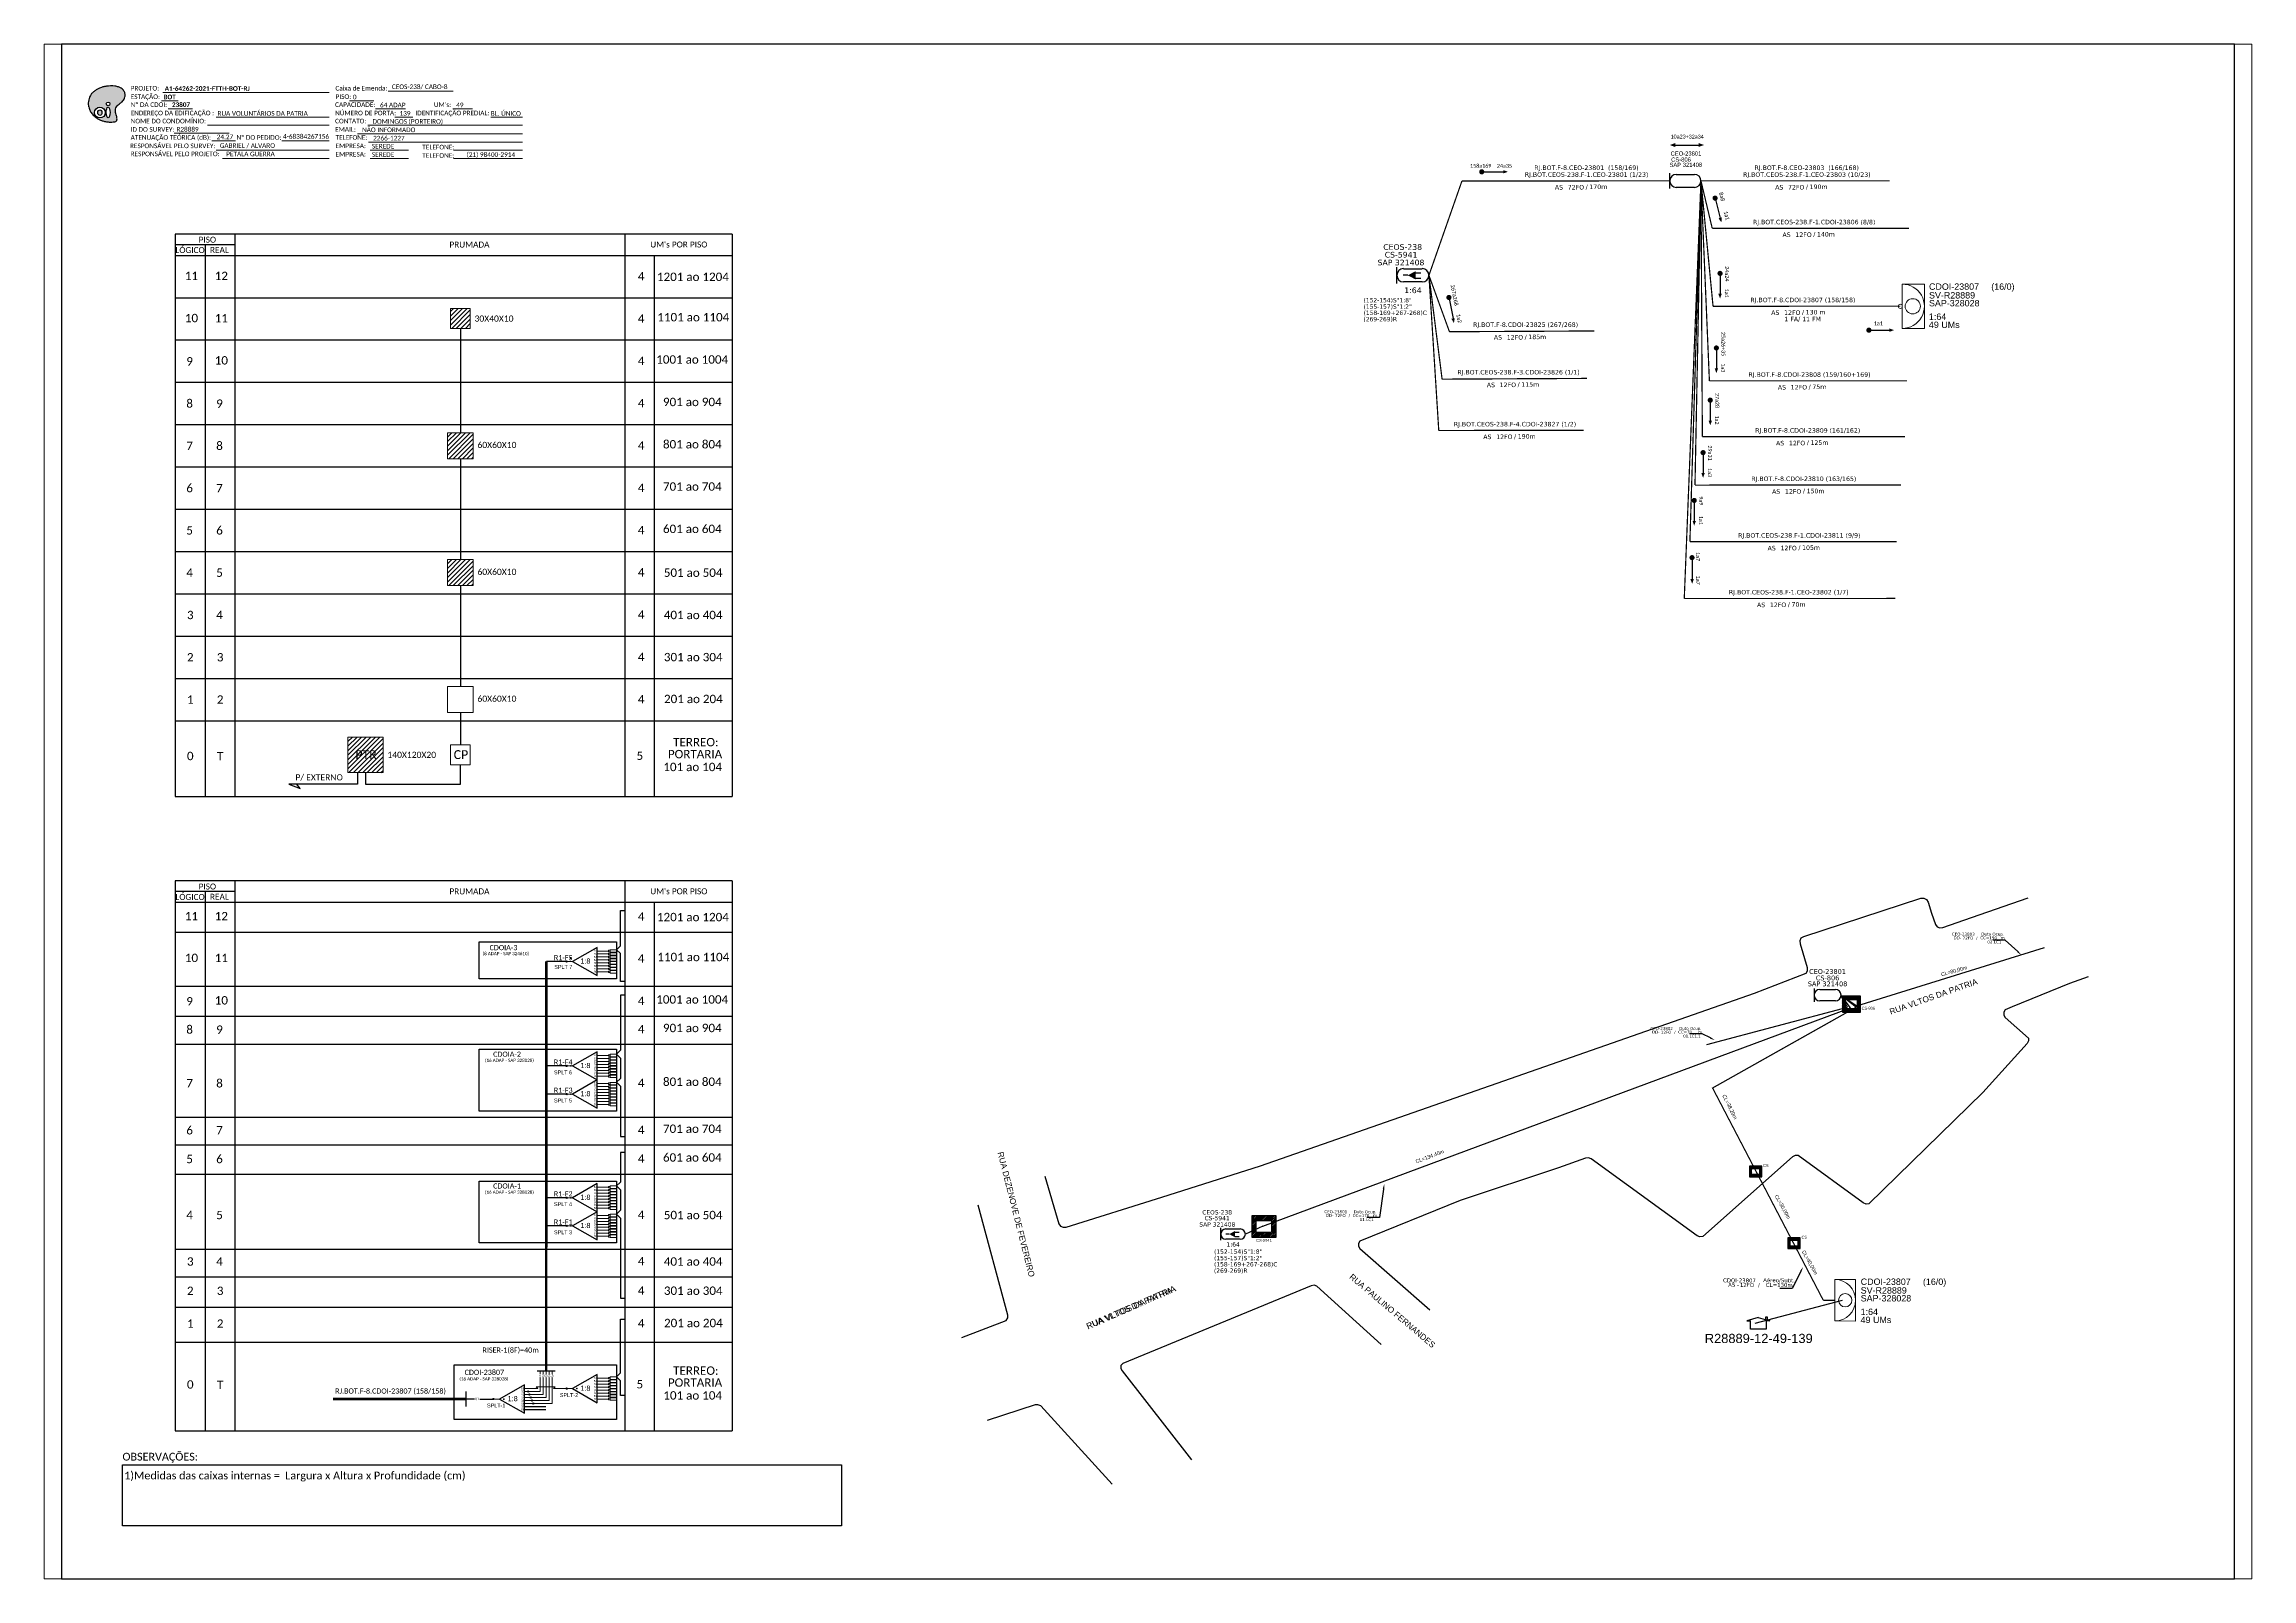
# Paper-space layout 'CDOI-23807' of a CAD drawing. Extents: x 30 to 144, y 66 to 145.
# The model-space entities are those that its viewports show. They can reach past a viewport. Long polylines and large blocks are cut down to what shows.
import ezdxf
from ezdxf import colors
from ezdxf.entities.mleader import LeaderData, LeaderLine
from ezdxf.enums import TextEntityAlignment as Align
from ezdxf.math import Vec2, Vec3

# ---------------------------------------------------------------- set-up
doc = ezdxf.new("R2010")
doc.units = 0
for name, color, linetype in [('0 @ 1', 7, 'Continuous'), ('10.1-Caixas Subterrâneas', 5, 'Continuous'), ('20.4-CEOS', 1, 'Continuous'), ('20.5-CEO', 1, 'Continuous'), ('30.4-Selo', 7, 'Continuous'), ('CAP a instalar', 1, 'Continuous'), ('label_cabos', 7, 'Continuous'), ('QUADRA', 7, 'Continuous'), ('SEGMENTO', 10, 'Continuous'), ('SETA', 7, 'Continuous'), ('surveys', 7, 'Continuous'), ('surveys legendas', 7, 'Continuous')]:
    doc.layers.add(name, color=color, linetype=linetype)
for name, color, linetype, lineweight in [("20.0-LEGENDA DOS CDO'S", 1, 'Continuous', 0), ('20.1-CDO_INTERIOR', 1, 'Continuous', 0), ('20.2-CDO_POSTE', 1, 'Continuous', 5), ('40.1-ETIQUETAS', 1, 'Continuous', 20), ('Segmento Logradouro Texto', 238, 'Continuous', 0)]:
    doc.layers.add(name, color=color, linetype=linetype, lineweight=lineweight)
doc.layers.add('DROP DE CLIENTE', color=140, linetype='Continuous', plot=False)
doc.styles.add('ARIAL', font='arial.ttf')
doc.styles.add('DIGICADE', font='arial.ttf')
doc.styles.add('FTTH', font='arial.ttf')
doc.styles.add('MtXpl_Calibri', font='calibri.ttf')
doc.styles.add('siredit', font='verdana.ttf')
doc.styles.add('WMF-Calibri0', font='calibri.ttf')
doc.styles.add('WMF-Calibri1', font='calibrib.ttf')
doc.linetypes.add('FENCELINE1', pattern='A,0.25,-0.1,[133,ltypeshp.shx,S=0.1,R=0,X=-0.1,Y=0],-0.1,1', length=1.45)
doc.linetypes.add('RESERVA', pattern='A,0.5,-0.15,["RESERVA",Standard,S=0.18,R=0,X=0,Y=-0.1],-1.3', length=1.95)

# ---------------------------------------------------------------- blocks, each defined once
blk = doc.blocks.new('OI')
h = blk.add_hatch(color=40)
edge = h.paths.add_edge_path()
edge.add_spline(control_points=[(4.35, -0.67), (3.92, -0.99), (3.26, -1.5), (2.81, -2.59), (2.9, -3.5), (3.06, -4.27), (3.31, -4.85), (3.37, -5.39), (3.4, -5.88), (3.2, -6.4), (2.54, -6.61), (1.65, -6.63), (0.55, -6.67), (-0.56, -6.42), (-1.61, -6.14), (-2.77, -5.61), (-3.92, -4.77), (-4.89, -3.7), (-5.34, -2.65), (-5.6, -1.94), (-5.85, -0.96), (-5.71, 0.47), (-5.1, 2.02), (-4.14, 3.02), (-3.3, 3.61), (-2.37, 4.16), (-1.36, 4.44), (-0.56, 4.7), (0.79, 4.85), (2.24, 4.97), (3.79, 4.57), (4.67, 4.21), (5.44, 3.65), (5.76, 2.99), (6.03, 2.21), (6.01, 1.46), (5.72, 0.64), (5.31, 0.08), (4.88, -0.38), (4.51, -0.55), (4.35, -0.67)], knot_values=[0, 0, 0, 0, 1.60434, 2.417191, 3.427595, 4.282808, 4.776746, 5.304182, 5.888771, 6.258406, 6.858137, 7.79129, 8.986195, 10.124242, 11.187857, 12.242908, 13.953784, 15.414161, 16.515391, 17.349188, 17.675853, 19.552021, 21.515531, 22.568638, 23.63245, 24.621084, 25.782718, 26.745347, 27.142653, 29.870543, 31.004649, 31.921532, 32.709589, 33.801391, 34.042471, 35.192333, 35.971461, 36.628871, 37.254359, 37.836911, 37.836911, 37.836911, 37.836911], degree=3, periodic=0)
h.paths.add_polyline_path([(1.13, -0.87, -1), (-0.04, -0.87, -1)], flags=16)
edge = h.paths.add_edge_path(flags=16)
edge.add_ellipse((0.56, -3.59), major_axis=(-0.02, 1.71), ratio=0.361305, start_angle=0, end_angle=360)
h.paths.add_polyline_path([(-0.36, -3.62, -1), (-3.8, -3.62, -1)], flags=16)
edge = h.paths.add_edge_path(flags=0)
edge.add_ellipse((-2.08, -3.62), major_axis=(0, 0.885), ratio=0.758294, start_angle=0, end_angle=360)
at = {"color": 40}
for centre, radius in [((-2.08, -3.62), 1.72), ((0.54, -0.87), 0.587)]:
    blk.add_circle(centre, radius, dxfattribs=at)
blk.add_ellipse((-2.08, -3.62), major_axis=(0, 0.885), ratio=0.758294, start_param=-3.141592653589792, end_param=3.141592653589792, dxfattribs=at)
blk.add_ellipse((0.56, -3.59), major_axis=(-0.02, 1.71), ratio=0.361305, dxfattribs=at)
at = {"color": 40, "start_tangent": (-0.800898, -0.598801), "end_tangent": (-0.800898, -0.598801)}
blk.add_spline([(4.35, -0.67), (3.2, -1.78), (2.9, -2.54), (2.92, -3.55), (3.12, -4.38), (3.28, -4.85), (3.37, -5.37), (3.35, -5.95), (3.2, -6.29), (2.66, -6.55), (1.73, -6.63), (0.54, -6.62), (-0.58, -6.41), (-1.6, -6.11), (-2.56, -5.67), (-3.95, -4.67), (-4.89, -3.56), (-5.37, -2.56), (-5.64, -1.78), (-5.72, -1.46), (-5.63, 0.42), (-4.84, 2.22), (-4.13, 2.99), (-3.27, 3.62), (-2.4, 4.09), (-1.3, 4.47), (-0.37, 4.72), (0.02, 4.77), (2.75, 4.8), (3.85, 4.53), (4.69, 4.16), (5.31, 3.68), (5.85, 2.73), (5.93, 2.5), (5.94, 1.35), (5.67, 0.62), (5.29, 0.08), (4.84, -0.36), (4.35, -0.67)], degree=3, dxfattribs=at)
blk = doc.blocks.new('ETIQUETA_RS5F')
at = {"layer": '40.1-ETIQUETAS', "color": 0, "style": 'siredit'}
blk.add_text('/', height=1.5, dxfattribs=at).set_placement((1.58, -1.95), align=Align.MIDDLE_RIGHT)
for tag, p in [('ETIQUETA_R_SECUNDARIA', (1.21, 2.1)), ('ETIQUETA_R_PRIMARIA', (1.21, 4.1)), ('F_ATIVAS/F_MORTAS', (1.14, -4.24))]:
    blk.add_attdef(tag, text='', height=1.5, dxfattribs=at).set_placement(p, align=Align.MIDDLE_CENTER)
for tag, p in [('TIPO_CABO', (-6.58, -2.12)), ('CAP_CABO', (0.4, -2.09))]:
    blk.add_attdef(tag, text='', height=1.5, dxfattribs=at).set_placement(p, align=Align.MIDDLE_RIGHT)
for tag, p in [('FUSÃO_1', (0.85, -8.39)), ('FUSÃO_2', (0.85, -10.6)), ('FUSÃO_3', (0.85, -12.93)), ('FUSÃO_4', (0.85, -15.14)), ('FUSÃO_5', (0.85, -17.16))]:
    blk.add_attdef(tag, text='', height=1.5, dxfattribs=at).set_placement(p, align=Align.CENTER)
blk.add_attdef('METROS', text='', height=1.5, dxfattribs=at).set_placement((2.14, -1.95), align=Align.MIDDLE_LEFT)
blk = doc.blocks.new('CDOE-TEXTO PADRÃO')
at = {"layer": "20.0-LEGENDA DOS CDO'S", "color": 0, "style": 'ARIAL'}
for tag, p in [('CDO_N', (0.49, 7.39)), ('SAP', (0.51, 1.67)), ('CORDOALHA', (0.5, 4.33)), ('SPLITER_1', (0.59, -0.91)), ('(XX-XX_F)S', (0.54, -8.29)), ('(XX-XX_L)S', (0.55, -10.83)), ('SPLITER_2', (0.6, -3.55)), ('UMS', (0.55, -13.15))]:
    blk.add_attdef(tag, p, '', height=1.7, rotation=0.11799, dxfattribs=at)
blk.add_attdef('FIBRAS_UTILIZADAS', text='', height=1.7, rotation=0.11799, dxfattribs=at).set_placement((19.77, 7.43), align=Align.CENTER)
blk = doc.blocks.new('SURVEY_SURVEY')
for p, q in [((0, 0.0000127), (-0.0000126, 0.000009)), ((-0.0000126, 0.000009), (-0.0000086, 0.000009)), ((-0.0000086, 0), (-0.0000086, 0.000009)), ((0.0000086, 0), (-0.0000086, 0)), ((0, 0.0000127), (0.0000126, 0.000009)), ((0.0000084, 0.0000132), (0.0000098, 0.0000132)), ((0.0000084, 0.0000103), (0.0000084, 0.0000132)), ((0.0000126, 0.000009), (0.0000086, 0.000009)), ((0.0000086, 0.000009), (0.0000086, 0)), ((0.0000098, 0.0000132), (0.0000098, 0.0000099))]:
    blk.add_line(p, q)
blk = doc.blocks.new('*X8')
at = {"color": 0, "linetype": 'Continuous'}
for p, q in [((-1.25, 0.34099), (-0.49099, 1.1)), ((-1.25, 0.517767), (-0.667767, 1.1)), ((-1.25, 0.694544), (-0.844544, 1.1)), ((-1.25, 0.87132), (-1.02132, 1.1)), ((-1.25, 1.048097), (-1.198097, 1.1)), ((-1.25, 0.164214), (-0.8035, 0.610714)), ((-1.25, -0.012563), (-0.8035, 0.433937)), ((-1.25, -0.18934), (-0.8035, 0.25716)), ((-1.25, -0.366117), (-0.8035, 0.080383)), ((-0.789214, 0.625), (-0.314214, 1.1)), ((-0.612437, 0.625), (-0.137437, 1.1)), ((-0.43566, 0.625), (0.03934, 1.1)), ((-0.258883, 0.625), (0.216117, 1.1)), ((-0.082107, 0.625), (0.392893, 1.1)), ((0.09467, 0.625), (0.56967, 1.1)), ((0.271447, 0.625), (0.746447, 1.1)), ((0.448223, 0.625), (0.923223, 1.1)), ((0.625, 0.625), (1.1, 1.1)), ((0.801777, 0.625), (1.25, 1.073223)), ((0.8035, 0.449947), (1.25, 0.896447)), ((0.8035, 0.27317), (1.25, 0.71967)), ((0.8035, 0.096393), (1.25, 0.542893)), ((0.8035, -0.080383), (1.25, 0.366117)), ((0.8035, -0.25716), (1.25, 0.18934)), ((0.8035, -0.433937), (1.25, 0.012563)), ((-1.25, -0.542893), (-0.8035, -0.096393)), ((-1.25, -0.71967), (-0.8035, -0.27317)), ((-1.25, -0.896447), (-0.8035, -0.449947)), ((-1.25, -1.073223), (-0.801777, -0.625)), ((-1.1, -1.1), (-0.625, -0.625)), ((-0.923223, -1.1), (-0.448223, -0.625)), ((-0.746447, -1.1), (-0.271447, -0.625)), ((-0.56967, -1.1), (-0.09467, -0.625)), ((-0.392893, -1.1), (0.082107, -0.625)), ((-0.216117, -1.1), (0.258883, -0.625)), ((-0.03934, -1.1), (0.43566, -0.625)), ((0.137437, -1.1), (0.612437, -0.625)), ((0.314214, -1.1), (0.789214, -0.625)), ((0.49099, -1.1), (1.25, -0.34099)), ((0.667767, -1.1), (1.25, -0.517767)), ((0.8035, -0.610714), (1.25, -0.164214)), ((0.844544, -1.1), (1.25, -0.694544)), ((1.02132, -1.1), (1.25, -0.87132)), ((1.198097, -1.1), (1.25, -1.048097))]:
    blk.add_line(p, q, dxfattribs=at)
blk = doc.blocks.new('MANHOLE_MQ')
at = {"color": 0, "linetype": 'Continuous'}
for p, q in [((0.0000062, 0.0000057), (-0.0000063, 0.0000057)), ((-0.0000063, 0.0000057), (-0.0000063, -0.0000053)), ((-0.000004, 0.0000033), (0.000004, 0.0000033)), ((-0.000004, -0.0000029), (-0.000004, 0.0000033)), ((0.000004, 0.0000033), (0.000004, -0.0000029)), ((0.0000062, -0.0000053), (0.0000062, 0.0000057)), ((-0.0000063, -0.0000053), (0.0000062, -0.0000053)), ((0.000004, -0.0000029), (-0.000004, -0.0000029)), ((0.000004, -0.0000029), (0.000004, -0.0000029))]:
    blk.add_line(p, q, dxfattribs=at)
at = {"color": 0, "linetype": 'Continuous', "xscale": 5e-06, "yscale": 5e-06, "zscale": 1e-05}
blk.add_blockref('*X8', (0, 0.0000002), dxfattribs=at)
blk = doc.blocks.new('*U58')
at = {"layer": '20.4-CEOS', "color": 7, "style": 'siredit'}
for tag, p in [('FIBRAS_SPLITTER', (0, 0)), ('FIBRAS_TOP_C', (0, -4.13)), ('RESERVA_FINAIS', (0, -5.46))]:
    blk.add_attdef(tag, p, '', height=1.01, dxfattribs=at)
for tag, p, flags in [('QTDE', (0, -9.4), 1), ('ID_ATIVIDADE', (0, -6.77), 3), ('FATOR', (0, -8.09), 1), ('FID', (0, -10.71), 1)]:
    blk.add_attdef(tag, p, '', height=1.01, dxfattribs=dict(at, flags=flags))
blk = doc.blocks.new('*U59')
at = {"layer": '20.4-CEOS', "color": 7, "style": 'siredit'}
blk.add_attdef('FIBRAS_SPLITTER', (0, 0), '', height=1.01, dxfattribs=at)
for tag, p, flags in [('QTDE', (0, -4.11), 1), ('ID_ATIVIDADE', (0, -1.48), 3), ('FATOR', (0, -2.79), 1), ('FID', (0, -5.42), 1)]:
    blk.add_attdef(tag, p, '', height=1.01, dxfattribs=dict(at, flags=flags))
blk = doc.blocks.new('LEGENDA DOS CABOS')
at = {"layer": 'label_cabos', "color": 0, "style": 'siredit'}
for tag, p in [('TIPO_CABO', (2.74, 0.52)), ('ID', (4.24, 1.63)), ('CABO', (6.16, 0.47)), ('/', (9.19, 0.47)), ('METROS', (14.36, 0.47)), ('XX', (14.31, 1.67))]:
    blk.add_attdef(tag, text='', height=1, rotation=359.69, dxfattribs=at).set_placement(p, align=Align.MIDDLE_CENTER)
blk = doc.blocks.new('Inst CB DT OCUP CFOA-SM-DD-S-12')
at = {"layer": 'label_cabos', "color": 0, "style": 'siredit'}
for tag, flags, p in [('ID_ATIVIDADE', 3, (1.31, 2.67)), ('FATOR', 1, (11.56, 2.55))]:
    blk.add_attdef(tag, text='', height=1, rotation=359.69001, dxfattribs=dict(at, flags=flags)).set_placement(p, align=Align.MIDDLE_CENTER)
for tag, p in [('TIPO_CABO', (1.11, 0)), ('DESTINO_CABO', (3.13, 1.26)), ('CABO', (4.69, -0.05)), ('/', (7.71, -0.05)), ('LANCE', (10.41, 0.02)), ('TIPO_CABO', (13.11, 1.24)), ('UND', (16.46, 0)), ('FID', (13.65, -1.41))]:
    blk.add_attdef(tag, text='', height=1, rotation=359.69001, dxfattribs=at).set_placement(p, align=Align.MIDDLE_CENTER)
blk.add_attdef('QTDE', (11.93, -0.45), '', height=1, rotation=359.69001, dxfattribs=at)
blk = doc.blocks.new('Inst CB DT OCUP CFOA-SM-DD-S-72')
at = {"layer": 'label_cabos', "color": 0, "style": 'siredit'}
for tag, flags, p in [('ID_ATIVIDADE', 3, (1.31, 2.67)), ('FATOR', 1, (11.56, 2.55))]:
    blk.add_attdef(tag, text='', height=1, rotation=359.69001, dxfattribs=dict(at, flags=flags)).set_placement(p, align=Align.MIDDLE_CENTER)
for tag, p in [('TIPO_CABO', (1.11, 0)), ('DESTINO_CABO', (3.13, 1.26)), ('CABO', (4.69, -0.05)), ('/', (7.71, -0.05)), ('LANCE', (10.41, 0.02)), ('TIPO_CABO', (13.11, 1.24)), ('UND', (16.46, 0)), ('FID', (13.65, -1.41))]:
    blk.add_attdef(tag, text='', height=1, rotation=359.69001, dxfattribs=at).set_placement(p, align=Align.MIDDLE_CENTER)
blk.add_attdef('QTDE', (11.93, -0.45), '', height=1, rotation=359.69001, dxfattribs=at)
blk = doc.blocks.new('SPLT_1-8_SC-APC')
at = {"color": 1, "lineweight": 0}
blk.add_lwpolyline([(-17.04, -7.55), (-19.26, -7.55)], dxfattribs=at)
at = {"color": 1}
blk.add_lwpolyline([(-7.37, -2.1), (-17.04, -7.55), (-7.37, -13), (-7.37, -2.1)], dxfattribs=at)
at = {"color": 3, "lineweight": 0}
for points in [[(-2.99, -3.51), (-7.37, -3.51)], [(-7.37, -4.66), (-2.99, -4.66)], [(-7.37, -5.82), (-2.99, -5.82)], [(-7.37, -6.97), (-2.99, -6.97)], [(-7.37, -8.12), (-2.99, -8.12)], [(-2.41, -3.02), (-2.41, -4)], [(-2.41, -3.02), (0, -3.02)], [(-2.41, -4), (0, -4)], [(-2.41, -4.17), (-2.41, -5.16)], [(-2.41, -4.17), (0, -4.17)], [(-2.41, -5.16), (0, -5.16)], [(-2.41, -5.32), (-2.41, -6.31)], [(-2.41, -5.32), (0, -5.32)], [(-2.41, -6.31), (0, -6.31)], [(-2.41, -6.48), (-2.41, -7.46)], [(-2.41, -6.48), (0, -6.48)], [(-2.41, -7.46), (0, -7.46)], [(-2.41, -7.63), (-2.41, -8.62)], [(-2.41, -7.63), (0, -7.63)], [(-7.37, -9.28), (-2.99, -9.28)], [(-7.37, -10.43), (-2.99, -10.43)], [(-7.37, -11.58), (-2.99, -11.58)], [(-2.41, -8.62), (0, -8.62)], [(-2.41, -8.78), (-2.41, -9.77)], [(-2.41, -8.78), (0, -8.78)], [(-2.41, -9.77), (0, -9.77)], [(-2.41, -9.94), (-2.41, -10.92)], [(-2.41, -9.94), (0, -9.94)], [(-2.41, -10.92), (0, -10.92)], [(-2.41, -11.09), (-2.41, -12.08)], [(-2.41, -11.09), (0, -11.09)], [(-2.41, -12.08), (0, -12.08)]]:
    blk.add_lwpolyline(points, dxfattribs=at)
for points in [[(-2.99, -3.22), (-2.41, -3.22), (-2.41, -3.8), (-2.99, -3.8)], [(-2.99, -4.38), (-2.41, -4.38), (-2.41, -4.95), (-2.99, -4.95)], [(-2.99, -5.53), (-2.41, -5.53), (-2.41, -6.1), (-2.99, -6.1)], [(-2.99, -6.68), (-2.41, -6.68), (-2.41, -7.26), (-2.99, -7.26)], [(-2.99, -7.84), (-2.41, -7.84), (-2.41, -8.41), (-2.99, -8.41)], [(-2.99, -8.99), (-2.41, -8.99), (-2.41, -9.56), (-2.99, -9.56)], [(-2.99, -10.14), (-2.41, -10.14), (-2.41, -10.72), (-2.99, -10.72)], [(-2.99, -11.3), (-2.41, -11.3), (-2.41, -11.87), (-2.99, -11.87)]]:
    blk.add_lwpolyline(points, close=True, dxfattribs=at)
at = {"color": 1, "style": 'ARIAL'}
for s, height, p in [('1:8', 2, (-13.91, -8.4)), ('S1', 0.75, (-8.74, -3.78)), ('S2', 0.75, (-8.74, -4.97)), ('S3', 0.75, (-8.74, -6.18)), ('S4', 0.75, (-8.74, -7.36)), ('S5', 0.75, (-8.74, -8.57)), ('S6', 0.75, (-8.74, -9.69)), ('S7', 0.75, (-8.74, -10.78)), ('S8', 0.75, (-8.74, -11.9))]:
    blk.add_text(s, height=height, dxfattribs=at).set_placement(p)
blk = doc.blocks.new('SPLITTER_')
blk.add_point((0, 0))
at = {"style": 'ARIAL', "flags": 4}
blk.add_attdef('SPLT', (0, -3.26), '', height=1.5, dxfattribs=at)
blk = doc.blocks.new('SPLITTER FUTURO')
blk.add_point((0, 0))
at = {"style": 'ARIAL', "text_generation_flag": 6, "flags": 4}
for tag, p, height in [('SPLT', (-6.22, -4.1), 1.5), ('INSTAL.', (-6.25, -6.09), 1.25)]:
    blk.add_attdef(tag, p, '', height=height, rotation=180, dxfattribs=at)

msp = doc.modelspace()

# ---------------------------------------------------------------- hatches: boundary and pattern name
h = msp.add_hatch()
h.set_pattern_fill('ANSI31', color=1, scale=10, style=0)
h.set_pattern_definition([(45, (-470.8619, 95.2674), (-0.8838835, 0.8838835), [])])
h.paths.add_polyline_path([(154.33, 492.99), (146.67, 492.99), (146.67, 485.22), (154.33, 485.22)])
h.paths.add_polyline_path([(152.64, 483.58), (152.64, 488.73)])
h = msp.add_hatch()
h.set_pattern_fill('ANSI31', color=1, scale=10, style=0)
h.set_pattern_definition([(45, (-469.7343, 47.1597), (-0.8838835, 0.8838835), [])])
h.paths.add_polyline_path([(155.46, 444.88), (145.55, 444.88), (145.55, 434.84), (155.46, 434.84)])
h.paths.add_polyline_path([(153.76, 435.48), (153.76, 440.62)], flags=16)
h = msp.add_hatch()
h.set_pattern_fill('ANSI31', color=1, scale=10, style=0)
h.set_pattern_definition([(45, (-469.7343, -1.9559), (-0.8838835, 0.8838835), [])])
h.paths.add_polyline_path([(155.46, 395.77), (145.55, 395.77), (145.55, 385.72), (155.46, 385.72)])
h.paths.add_polyline_path([(153.76, 386.36), (153.76, 391.51)], flags=16)
h = msp.add_hatch()
h.set_pattern_fill('ANSI31', color=1, scale=10, style=0)
h.set_pattern_definition([(45, (-504.6302, -70.597), (-0.8838835, 0.8838835), [])])
h.paths.add_polyline_path([(106.99, 313.37), (120.56, 313.37), (120.56, 327.12), (106.99, 327.12)])
h.paths.add_polyline_path([(108.99, 317.72), (119.07, 317.72), (119.07, 322.87), (108.99, 322.87)], flags=24)
h = msp.add_hatch(color=3)
h.dxf.hatch_style = 1
edge = h.paths.add_edge_path()
edge.add_arc((191.62, 240.25), 0.242, 0, 360)
h = msp.add_hatch(color=3)
h.dxf.hatch_style = 1
edge = h.paths.add_edge_path()
edge.add_arc((191.65, 199.83), 0.256, 0, 360)
h = msp.add_hatch(color=3)
h.dxf.hatch_style = 1
edge = h.paths.add_edge_path()
edge.add_arc((191.65, 188.94), 0.256, 0, 360)
h = msp.add_hatch(color=3)
h.dxf.hatch_style = 1
edge = h.paths.add_edge_path()
edge.add_arc((191.65, 148.82), 0.256, 0, 360)
h = msp.add_hatch(color=3)
h.dxf.hatch_style = 1
edge = h.paths.add_edge_path()
edge.add_arc((191.65, 137.93), 0.256, 0, 360)
h = msp.add_hatch(color=3)
h.dxf.hatch_style = 1
edge = h.paths.add_edge_path()
edge.add_arc((163.22, 70.9), 0.242, 0, 360)
h = msp.add_hatch(color=3)
h.dxf.hatch_style = 1
edge = h.paths.add_edge_path()
edge.add_arc((176.72, 73.78), 0.242, 0, 360)
h = msp.add_hatch(color=3)
h.dxf.hatch_style = 1
edge = h.paths.add_edge_path()
edge.add_arc((177.22, 72.62), 0.242, 0, 360)
h = msp.add_hatch(color=3)
h.dxf.hatch_style = 1
edge = h.paths.add_edge_path()
edge.add_arc((177.72, 71.47), 0.242, 0, 360)
h = msp.add_hatch(color=3)
h.dxf.hatch_style = 1
edge = h.paths.add_edge_path()
edge.add_arc((178.22, 70.32), 0.242, 0, 360)
h = msp.add_hatch(color=3)
h.dxf.hatch_style = 1
edge = h.paths.add_edge_path()
edge.add_arc((178.72, 69.16), 0.242, 0, 360)
h = msp.add_hatch(color=3)
h.dxf.hatch_style = 1
edge = h.paths.add_edge_path()
edge.add_arc((191.62, 74.93), 0.242, 0, 360)

# ---------------------------------------------------------------- linework, layer by layer
for p, q in [((837.17, 595.26), (-3.83, 595.26)), ((-3.83, 595.26), (-3.83, 1.26)), ((837.17, 1.26), (837.17, 595.26)), ((255.69, 521.76), (255.69, 304.05)), ((255.69, 271.42), (255.69, 58.61)), ((-3.83, 1.26), (837.17, 1.26))]:
    msp.add_line(p, q)
at = {"color": 5}
msp.add_line((191.62, 240.25), (183.78, 240.25), dxfattribs=at)
at = {"color": 7, "lineweight": 0}
for points in [[(34.76, 573.3), (41.31, 573.3)], [(35.28, 576.58), (99.75, 576.58)], [(107.55, 573.34), (117.03, 573.34)], [(122.59, 577.07), (147.72, 577.07)], [(37.42, 570.23), (46.76, 570.23)], [(55.99, 566.99), (99.75, 566.99)], [(117.59, 570.23), (129.21, 570.23)], [(125.18, 566.99), (132.12, 566.99)], [(147.54, 570.23), (155.2, 570.23)], [(162.35, 566.99), (174.56, 566.99)], [(39.74, 560.82), (61.06, 560.82)], [(52.58, 563.88), (99.75, 563.88)], [(54.28, 557.85), (63.46, 557.85)], [(81.34, 557.85), (99.77, 557.85)], [(110.67, 560.64), (174.59, 560.64)], [(114.71, 563.88), (174.59, 563.88)], [(114.96, 557.41), (174.59, 557.41)], [(55.99, 554.29), (99.75, 554.29)], [(58.48, 551.06), (99.75, 551.06)], [(115.56, 554.29), (130.36, 554.29)], [(115.56, 551.06), (130.36, 551.06)], [(147.81, 554.29), (174.59, 554.29)], [(147.84, 551.06), (174.59, 551.06)], [(175.34, 74.93), (180.45, 74.93)], [(175.34, 73.78), (176.72, 73.78)], [(175.34, 72.62), (177.22, 72.62)], [(175.34, 71.47), (177.72, 71.47)], [(175.34, 70.32), (178.22, 70.32)], [(175.34, 69.16), (178.72, 69.16)], [(180.45, 74.93), (179.89, 75.56), (183.57, 75.56)], [(186.58, 74.93), (187.13, 75.56), (183.57, 75.56)], [(191.38, 74.93), (186.58, 74.93)]]:
    msp.add_lwpolyline(points, dxfattribs=at)
at = {"const_width": 1}
for points in [[(545.35, 545.88, 1), (546.35, 545.88, 1)], [(636.03, 536.19, 1), (636.28, 535.23, 1)], [(638.08, 507.07, 1), (638.08, 506.07, 1)], [(636.66, 478.2, 1), (636.66, 477.2, 1)], [(695.19, 484.59, 1), (696.19, 484.59, 1)], [(634.29, 458.01, 1), (634.29, 457.01, 1)], [(631.51, 437.69, 1), (631.5, 436.69, 1)], [(628.08, 419.18, 1), (628.08, 418.18, 1)], [(627.24, 397.05, 1), (627.24, 396.05, 1)]]:
    msp.add_lwpolyline(points, format="xyb", close=True, dxfattribs=at)
at = {"color": 0}
for points in [[(255.69, 521.76), (40.16, 521.76)], [(63.31, 517.65), (40.16, 517.65)], [(255.69, 271.42), (40.16, 271.42)], [(63.31, 267.3), (40.16, 267.3)]]:
    msp.add_lwpolyline(points, dxfattribs=at)
for points in [[(40.16, 521.76), (40.16, 304.05), (255.69, 304.05)], [(63.31, 304.05), (63.31, 521.76)], [(214.1, 521.76), (214.1, 304.05)], [(40.16, 513.53), (255.69, 513.53)], [(51.73, 517.65), (51.73, 304.05)], [(225.67, 304.05), (225.67, 513.53)], [(40.16, 497.16), (255.69, 497.16)], [(40.16, 480.79), (255.69, 480.79)], [(40.16, 464.42), (255.69, 464.42)], [(40.16, 448.05), (255.69, 448.05)], [(40.16, 431.67), (255.69, 431.67)], [(40.16, 415.3), (255.69, 415.3)], [(40.16, 398.93), (255.69, 398.93)], [(40.16, 382.56), (255.69, 382.56)], [(40.16, 366.19), (255.69, 366.19)], [(40.16, 349.82), (255.69, 349.82)], [(40.16, 333.44), (255.69, 333.44)], [(40.16, 271.42), (40.16, 58.61), (255.69, 58.61)], [(51.73, 267.3), (51.73, 58.61)], [(63.31, 58.61), (63.31, 271.42)], [(214.1, 271.42), (214.1, 58.61)], [(40.16, 263.19), (255.69, 263.19)], [(225.67, 58.61), (225.67, 263.19)], [(40.16, 251.65), (255.69, 251.65)], [(40.16, 230.71), (255.69, 230.71)], [(40.16, 219.14), (255.69, 219.14)], [(40.16, 208.21), (255.69, 208.21)], [(40.16, 179.92), (255.69, 179.92)], [(40.16, 169.26), (255.69, 169.26)], [(40.16, 157.91), (255.69, 157.91)], [(40.16, 128.91), (255.69, 128.91)], [(40.16, 118.23), (255.69, 118.23)], [(40.16, 106.4), (255.69, 106.4)], [(40.16, 92.96), (255.69, 92.96)]]:
    msp.add_lwpolyline(points)
at = {"color": 7, "const_width": 1}
msp.add_lwpolyline([(533.04, 497.75, 1), (533.23, 496.76, 1)], format="xyb", close=True, dxfattribs=at)
at = {"color": 3}
for points in [[(150.5, 485.22), (150.5, 444.88)], [(150.5, 434.84), (150.5, 395.77)], [(150.5, 385.72), (150.5, 346.65)], [(150.5, 336.61), (150.5, 324.13)], [(113.78, 313.37), (113.78, 308.82), (150.52, 308.82), (150.52, 316.36)], [(214.1, 232.5), (212.45, 232.5), (212.45, 243.28), (210.88, 244.78), (212.45, 246.29), (212.45, 259.96), (214.1, 259.96)], [(214.11, 227.22), (212.46, 227.22), (212.45, 205.87), (210.88, 204.36), (212.45, 202.85), (212.45, 194.97), (210.88, 193.47), (212.45, 191.96), (212.45, 172.56), (214.1, 172.56)], [(214.11, 166.31), (212.46, 166.31), (212.45, 154.86), (210.88, 153.35), (212.45, 151.85), (212.45, 143.96), (210.88, 142.46), (212.45, 140.95), (212.45, 109.98), (214.1, 109.98)], [(214.1, 72.29), (212.45, 72.29), (212.45, 77.95), (210.88, 79.46), (212.45, 80.97), (212.45, 101.74), (214.1, 101.74)], [(152.76, 70.91), (155.92, 70.91)], [(157.99, 70.9), (163.22, 70.9)]]:
    msp.add_lwpolyline(points, dxfattribs=at)
at = {"lineweight": 0}
for points in [[(155.46, 346.65), (145.55, 346.65), (145.55, 336.61), (155.46, 336.61)], [(146.68, 324.13), (154.35, 324.13), (154.35, 316.36), (146.68, 316.36)]]:
    msp.add_lwpolyline(points, close=True, dxfattribs=at)
at = {"color": 1, "lineweight": 0}
msp.add_lwpolyline([(106.99, 327.12), (120.56, 327.12), (120.56, 313.37), (106.99, 313.37)], close=True, dxfattribs=at)
at = {"color": 1}
for points in [[(110.66, 313.37), (110.66, 308.82), (84.12, 308.82)], [(84.12, 308.82), (88.53, 307.23)], [(88.53, 307.23), (87.13, 309.06)], [(152.76, 67.99), (152.76, 73.83)], [(175.34, 76.34), (165.67, 70.89), (175.34, 65.45), (175.34, 76.34)]]:
    msp.add_lwpolyline(points, dxfattribs=at)
for points in [[(157.75, 247.8), (210.88, 247.8), (210.88, 233.48), (157.75, 233.48)], [(157.75, 206.26), (210.88, 206.26), (210.88, 182.37), (157.75, 182.37)], [(157.75, 155.25), (210.88, 155.25), (210.88, 131.36), (157.75, 131.36)], [(148.12, 84.13), (210.88, 84.13), (210.88, 63.01), (148.12, 63.01)]]:
    msp.add_lwpolyline(points, close=True, dxfattribs=at)
at = {"color": 5, "const_width": 1}
msp.add_lwpolyline([(183.78, 240.25), (183.7, 81.84), (183.7, 81.84), (183.7, 81.84)], dxfattribs=at)
at = {"color": 5}
for points in [[(191.62, 199.83), (183.78, 199.83)], [(191.62, 188.94), (183.78, 188.94)], [(191.62, 148.82), (183.78, 148.82)], [(191.62, 137.93), (183.78, 137.93)], [(180.23, 81.84), (187.17, 81.84)]]:
    msp.add_lwpolyline(points, dxfattribs=at)
at = {"color": 5, "lineweight": 0}
for points in [[(176.96, 73.78), (181.38, 73.78), (181.38, 79.13)], [(177.46, 72.62), (182.54, 72.62), (182.54, 79.13)], [(177.96, 71.47), (183.7, 71.47), (183.7, 79.13)], [(178.46, 70.32), (184.85, 70.32), (184.85, 79.13)], [(178.96, 69.16), (186.01, 69.16), (186.01, 79.13)], [(181.38, 81.84), (181.38, 80.56)], [(182.54, 81.84), (182.54, 80.55)], [(183.7, 81.84), (183.7, 80.56)], [(184.85, 81.84), (184.85, 80.56)], [(186.01, 81.84), (186.01, 80.55)]]:
    msp.add_lwpolyline(points, dxfattribs=at)
at = {"color": 1, "const_width": 1}
msp.add_lwpolyline([(101.14, 70.91), (152.76, 70.91)], dxfattribs=at)
at = {"color": 1, "lineweight": 0}
msp.add_lwpolyline([(165.67, 70.89), (163.45, 70.89)], dxfattribs=at)
at = {"color": 8, "linetype": 'RESERVA', "ltscale": 4}
for points in [[(175.34, 68.01), (183.54, 68.01)], [(175.34, 66.86), (183.52, 66.86)]]:
    msp.add_lwpolyline(points, dxfattribs=at)
at = {"color": 0}
msp.add_lwpolyline([(19.73, 45.46), (297.98, 45.46), (297.98, 21.75), (19.73, 21.75)], close=True, dxfattribs=at)
at = {"color": 3}
for centre, radius in [((191.62, 240.25), 0.242), ((191.65, 199.83), 0.256), ((191.65, 188.94), 0.256), ((191.65, 148.82), 0.256), ((191.65, 137.93), 0.256), ((163.22, 70.9), 0.242), ((176.72, 73.78), 0.242), ((177.22, 72.62), 0.242), ((177.72, 71.47), 0.242), ((178.22, 70.32), 0.242), ((178.72, 69.16), 0.242), ((191.62, 74.93), 0.242)]:
    msp.add_circle(centre, radius, dxfattribs=at)
at = {"layer": '20.1-CDO_INTERIOR', "color": 1, "lineweight": 18}
msp.add_lwpolyline([(690.55, 101.09), (690.56, 117.13), (682.54, 117.14), (682.53, 101.1)], close=True, dxfattribs=at)
msp.add_circle((686.54, 109.11), 2.57, dxfattribs=at)
msp.add_arc((682.53, 109.12), 8.02, 269.97241, 89.97241, dxfattribs=at)
at = {"layer": '20.4-CEOS', "color": 5}
for p, q in [((618.62, 539.36), (618.62, 545.41)), ((621.14, 544.9), (628.18, 544.9)), ((628.18, 539.87), (621.14, 539.87))]:
    msp.add_line(p, q, dxfattribs=at)
at = {"layer": '20.4-CEOS', "color": 7}
for p, q in [((515.59, 508.39), (522.82, 508.39)), ((522.82, 503.24), (515.59, 503.24)), ((446.83, 136.7), (452.38, 136.7)), ((452.38, 132.75), (446.83, 132.75))]:
    msp.add_line(p, q, dxfattribs=at)
for points in [[(513.02, 502.71), (513.02, 508.92)], [(517.21, 505.82), (515.47, 505.82)], [(520.06, 506.84), (522.26, 506.84)], [(520.06, 504.69), (522.26, 504.69)], [(444.86, 132.34), (444.86, 137.11)], [(448.08, 134.72), (446.74, 134.72)], [(450.26, 135.51), (451.95, 135.51)], [(450.26, 133.86), (451.95, 133.86)]]:
    msp.add_lwpolyline(points, dxfattribs=at)
for points in [[(517.21, 505.82, 0, 3.18, 0), (520.2, 505.82, 3.18, 3.18, 0)], [(448.08, 134.72, 0, 2.44, 0), (450.37, 134.72, 2.44, 2.44, 0)]]:
    msp.add_lwpolyline(points, format="xyseb", dxfattribs=at)
at = {"layer": '20.4-CEOS', "color": 5}
for centre, start, end in [((621.14, 542.38), 90, 270), ((628.18, 542.38), 270, 90)]:
    msp.add_arc(centre, 2.51, start, end, dxfattribs=at)
at = {"layer": '20.4-CEOS', "color": 7}
for centre, radius, start, end in [((515.59, 505.82), 2.58, 90, 270), ((522.82, 505.82), 2.58, 270, 90), ((446.83, 134.72), 1.98, 90, 270), ((452.38, 134.72), 1.98, 270, 90)]:
    msp.add_arc(centre, radius, start, end, dxfattribs=at)
at = {"layer": '20.5-CEO', "color": 7}
for p, q in [((676.65, 229.39), (682.75, 229.39)), ((682.75, 225.04), (676.65, 225.04))]:
    msp.add_line(p, q, dxfattribs=at)
msp.add_lwpolyline([(674.48, 229.84), (674.48, 224.59)], dxfattribs=at)
for centre, start, end in [((676.65, 227.21), 90, 270), ((682.75, 227.21), 270, 90)]:
    msp.add_arc(centre, 2.18, start, end, dxfattribs=at)
at = {"layer": '40.1-ETIQUETAS', "color": 1}
for points in [[(708.62, 502.36), (717.17, 502.36), (717.17, 485.25), (708.62, 485.25)], [(154.33, 492.99), (146.67, 492.99), (146.67, 485.22), (154.33, 485.22)], [(155.46, 444.88), (145.55, 444.88), (145.55, 434.84), (155.46, 434.84)], [(155.46, 395.77), (145.55, 395.77), (145.55, 385.72), (155.46, 385.72)]]:
    msp.add_lwpolyline(points, close=True, dxfattribs=at)
for centre, major_axis, start_param, end_param in [((708.62, 493.83), (-6.04, 6.04), 2.356194, 5.497787), ((712.67, 493.83), (2.08, 2.08), 3.926991, 10.210176), ((707.83, 493.82), (-0.559, 0.559), 2.356194490191767, 8.639379797371353)]:
    msp.add_ellipse(centre, major_axis=major_axis, ratio=1, start_param=start_param, end_param=end_param, dxfattribs=at)
at = {"layer": 'CAP a instalar', "color": 7, "ltscale": 2}
for p, q in [((691.01, 223.13), (763.61, 245.7)), ((461.09, 137.75), (688.54, 222.27)), ((632.91, 208.08), (687.37, 222.6)), ((687.37, 222.6), (684.81, 227.06)), ((688.54, 222.27), (684.92, 227.06)), ((684.92, 227.06), (691.01, 223.13)), ((688.54, 222.27), (688.54, 222.27)), ((461.09, 137.75), (454.36, 134.72))]:
    msp.add_line(p, q, dxfattribs=at)
at = {"layer": 'CAP a instalar', "color": 7, "linetype": 'FENCELINE1', "ltscale": 7, "const_width": 0.467}
for points in [[(525.4, 505.82), (538.18, 542.34)], [(538.18, 542.34), (618.62, 542.38)], [(630.69, 542.38), (624.23, 380.71)], [(630.69, 542.38), (703.76, 542.38)], [(624.23, 380.71), (705.96, 380.76)]]:
    msp.add_lwpolyline(points, dxfattribs=at)
at = {"layer": 'CAP a instalar', "color": 8, "linetype": 'FENCELINE1', "ltscale": 7, "const_width": 0.467}
for points in [[(630.69, 542.38), (626.41, 402.7)], [(628.38, 424.62), (630.69, 542.38)], [(631.23, 443.34), (630.69, 542.38)], [(633.96, 464.96), (630.69, 542.38)], [(635.06, 523.99), (630.69, 542.38)], [(635.06, 523.99), (711.27, 524.04)], [(529.21, 445.72), (525.4, 505.82)], [(530.5, 465.58), (525.4, 505.82)], [(533.36, 483.94), (525.4, 505.82)], [(589.37, 484.28), (533.31, 483.99)], [(530.45, 465.63), (586.64, 465.92)], [(633.96, 464.96), (710.4, 465)], [(529.21, 445.77), (585.27, 445.82)], [(631.23, 443.34), (709.7, 443.39)], [(628.38, 424.62), (708.17, 424.67)], [(626.41, 402.7), (706.43, 402.75)]]:
    msp.add_lwpolyline(points, dxfattribs=at)
at = {"layer": 'CAP a instalar', "color": 1, "linetype": 'FENCELINE1', "ltscale": 7, "const_width": 0.467}
for points in [[(635.37, 493.84), (630.69, 542.38)], [(635.37, 493.84), (707.83, 493.88)]]:
    msp.add_lwpolyline(points, dxfattribs=at)
at = {"layer": 'CAP a instalar', "color": 10, "linetype": 'FENCELINE1', "ltscale": 7, "const_width": 0.467}
for points in [[(690.79, 222.55), (635.19, 191.27), (678.04, 109.12)], [(690.9, 222.47), (684.92, 227.06)], [(682.53, 109.12), (678.04, 109.12)]]:
    msp.add_lwpolyline(points, dxfattribs=at)
at = {"layer": 'CAP a instalar', "color": 8, "ltscale": 2, "const_width": 0.825}
msp.add_lwpolyline([(691.41, 227.11), (691.41, 227.11)], dxfattribs=at)
msp.add_lwpolyline([(691.41, 227.11), (691.41, 227.11)], dxfattribs=at)
at = {"layer": 'DROP DE CLIENTE'}
msp.add_lwpolyline([(651.61, 100.23), (685.45, 109.12)], dxfattribs=at)
at = {"layer": 'QUADRA', "color": 4}
for points in [[(554.34, 194.03), (651.45, 227.96), (671.4, 235.74), (671.96, 236.68), (671.93, 237.73), (669.18, 246.92), (669.04, 248.37), (669.54, 249.35), (670.56, 249.96), (715.77, 264.72), (716.9, 264.75), (717.94, 264.27), (718.6, 263.24), (719.97, 258.99), (721.42, 254.53), (722.12, 253.67), (723.17, 253.25), (724.29, 253.37), (735.38, 257.27), (757.35, 264.94)], [(780.6, 234.32), (773.33, 231.66), (751.1, 222.65), (748.42, 221.53), (747.87, 220.59), (747.91, 219.52), (748.5, 218.62), (757.42, 210.56), (757.52, 209.49), (757.02, 208.51), (739.81, 189.58), (695.72, 146.47), (694.58, 146.35), (693.53, 146.77), (668.26, 165.09), (667.1, 165.12), (666.08, 164.59), (631.43, 133.81), (630.3, 133.7), (629.22, 134.1), (588.14, 163.82), (587.11, 164.23), (585.98, 164.11), (575.52, 160.38), (537.44, 147.67), (498.62, 132.03), (498.08, 131.09), (498.09, 130.02), (498.71, 129.1), (525.78, 105.35)], [(421.95, 149.08), (460.25, 161.16), (554.34, 194.03)], [(376.71, 157.2), (382.12, 138.73), (382.78, 137.83), (383.81, 137.36), (384.97, 137.42), (421.95, 149.08)], [(344.56, 94.76), (361.78, 101.34), (362.4, 102.26), (362.41, 103.33), (350.91, 145.95)], [(506.87, 91.94), (482, 114.51), (480.92, 114.91), (479.79, 114.73), (406.86, 84.69), (406.2, 83.82), (406.1, 82.74), (406.61, 81.78), (433.56, 47.36)], [(402.76, 37.91), (375.14, 68.24), (374.08, 68.7), (372.95, 68.63), (354.43, 62.61)]]:
    msp.add_lwpolyline(points, dxfattribs=at)
at = {"layer": 'QUADRA'}
for points in [[(780.6, 234.32), (773.33, 231.66), (751.1, 222.65), (748.42, 221.53), (747.87, 220.59), (747.91, 219.52), (748.5, 218.62), (757.42, 210.56), (757.52, 209.49), (757.02, 208.51), (739.81, 189.58), (695.72, 146.47), (694.58, 146.35), (693.53, 146.77), (668.26, 165.09), (667.1, 165.12), (666.08, 164.59), (631.43, 133.81), (630.3, 133.7), (629.22, 134.1), (588.14, 163.82), (587.11, 164.23), (585.98, 164.11), (575.52, 160.38), (537.44, 147.67), (498.62, 132.03), (498.08, 131.09), (498.09, 130.02), (498.71, 129.1), (525.78, 105.35)], [(344.56, 94.76), (361.78, 101.34), (362.4, 102.26), (362.41, 103.33), (350.91, 145.95)], [(506.87, 91.94), (482, 114.51), (480.92, 114.91), (479.79, 114.73), (406.86, 84.69), (406.2, 83.82), (406.1, 82.74), (406.61, 81.78), (433.56, 47.36)], [(402.76, 37.91), (375.14, 68.24), (374.08, 68.7), (372.95, 68.63), (354.43, 62.61)]]:
    msp.add_lwpolyline(points, dxfattribs=at)
at = {"layer": 'SETA', "color": 0}
msp.add_lwpolyline([(620.73, 556.25), (630.56, 556.25)], dxfattribs=at)
at = {"layer": 'SETA'}
for points in [[(546.23, 545.88), (554.83, 545.88)], [(636.15, 535.71), (638.3, 527.39)], [(638.08, 506.57), (638.07, 497.97)], [(695.69, 484.59), (704.29, 484.59)], [(636.66, 477.7), (636.65, 469.11)], [(634.29, 457.51), (634.28, 448.91)], [(631.5, 437.19), (631.5, 428.6)], [(628.08, 418.68), (628.07, 410.08)]]:
    msp.add_lwpolyline(points, dxfattribs=at)
at = {"layer": 'SETA', "color": 7}
for points in [[(533.2, 496.88), (534.86, 488.45)], [(627.23, 396.17), (627.27, 387.58)]]:
    msp.add_lwpolyline(points, dxfattribs=at)
at = {"layer": 'SETA', "color": 0}
for points in [[(620.73, 557.01), (618.63, 556.25), (620.73, 555.48)], [(629.77, 557.02), (631.86, 556.26), (629.77, 555.5)]]:
    msp.add_solid(points, dxfattribs=at)
at = {"layer": 'SETA'}
for points in [[(554.14, 546.56), (555.97, 545.89), (554.14, 545.23)], [(638.79, 528.22), (638.6, 526.28), (637.5, 527.89)], [(638.75, 498.66), (638.08, 496.83), (637.41, 498.66)], [(535.39, 489.25), (535.09, 487.33), (534.09, 489)], [(703.6, 485.27), (705.43, 484.61), (703.6, 483.94)], [(637.33, 469.8), (636.67, 467.96), (636, 469.8)], [(634.97, 449.6), (634.3, 447.77), (633.63, 449.6)], [(632.18, 429.29), (631.51, 427.45), (630.84, 429.29)], [(628.75, 410.77), (628.08, 408.94), (627.42, 410.77)]]:
    msp.add_solid(points, dxfattribs=at)
at = {"layer": 'SETA', "color": 7}
msp.add_solid([(627.95, 388.27), (627.29, 386.43), (626.61, 388.26)], dxfattribs=at)

# ---------------------------------------------------------------- block references
at = {"color": 7, "xscale": 1.213923925163967, "yscale": 1.213923925163967, "zscale": 1.213923925163967, "rotation": 0.1532896023949059}
msp.add_blockref('OI', (13.47, 573.2), dxfattribs=at)
at = {"lineweight": 0}
ref = msp.add_blockref('Inst CB DT OCUP CFOA-SM-DD-S-72', (728.68, 249.39), dxfattribs=dict(at, xscale=1.142077125429559, yscale=1.142077125429559, zscale=1.142077125429559))
ref.add_attrib('DESTINO_CABO', 'CEO-23803', dxfattribs={"layer": 'label_cabos', "color": 0, "height": 1.142, "rotation": 359.69001, "style": 'siredit'}).set_placement((732.25, 250.83), align=Align.MIDDLE_CENTER)
ref.add_attrib('TIPO_CABO', 'Duto Ocup.', dxfattribs={"layer": 'label_cabos', "color": 0, "height": 1.142, "rotation": 359.69001, "style": 'siredit'}).set_placement((743.65, 250.81), align=Align.MIDDLE_CENTER)
ref.add_attrib('/', '/', dxfattribs={"layer": 'label_cabos', "color": 0, "height": 1.14, "rotation": 359.69001, "style": 'siredit'}).set_placement((737.49, 249.33), align=Align.MIDDLE_CENTER)
ref.add_attrib('FID', '02.LC1', dxfattribs={"layer": 'label_cabos', "color": 0, "height": 1.142, "rotation": 359.69001, "style": 'siredit'}).set_placement((744.26, 247.78), align=Align.MIDDLE_CENTER)
ref.add_attrib('LANCE', 'CC=', dxfattribs={"layer": 'label_cabos', "color": 0, "height": 1.142, "rotation": 359.69001, "style": 'siredit'}).set_placement((740.56, 249.41), align=Align.MIDDLE_CENTER)
ref.add_attrib('UND', 'm', dxfattribs={"layer": 'label_cabos', "color": 0, "height": 1.14, "rotation": 359.69001, "style": 'siredit'}).set_placement((747.48, 249.39), align=Align.MIDDLE_CENTER)
ref.add_attrib('CABO', '72FO', dxfattribs={"layer": 'label_cabos', "color": 0, "height": 1.142, "rotation": 359.69001, "style": 'siredit'}).set_placement((734.03, 249.33), align=Align.MIDDLE_CENTER)
ref.add_attrib('TIPO_CABO', 'DD-', dxfattribs={"layer": 'label_cabos', "color": 0, "height": 1.142, "rotation": 359.69001, "style": 'siredit'}).set_placement((729.95, 249.39), align=Align.MIDDLE_CENTER)
ref.add_attrib('QTDE', '190', (742.3, 248.87), dxfattribs={"layer": 'label_cabos', "color": 0, "height": 1.142, "rotation": 359.69001, "style": 'siredit'})
ref = msp.add_blockref('SPLITTER FUTURO', (193.08, 241.47))
ref.add_attrib('SPLT', 'SPLT 7', (186.86, 237.37), dxfattribs={"height": 1.5, "rotation": 180, "style": 'ARIAL', "text_generation_flag": 6})
at = {"color": 3}
for p in [(210.88, 247.8), (210.88, 207.38), (210.88, 196.48), (210.88, 156.37), (210.88, 145.47), (210.88, 82.48)]:
    msp.add_blockref('SPLT_1-8_SC-APC', p, dxfattribs=at)
at = {"lineweight": 0}
ref = msp.add_blockref('Inst CB DT OCUP CFOA-SM-DD-S-12', (611.99, 212.93), dxfattribs=dict(at, xscale=1.11453127917076, yscale=1.11453127917076, zscale=1.11453127917076))
ref.add_attrib('DESTINO_CABO', 'CEO-23802', dxfattribs={"layer": 'label_cabos', "color": 0, "height": 1.115, "rotation": 359.69001, "style": 'siredit'}).set_placement((615.48, 214.33), align=Align.MIDDLE_CENTER)
ref.add_attrib('TIPO_CABO', 'Duto Ocup.', dxfattribs={"layer": 'label_cabos', "color": 0, "height": 1.115, "rotation": 359.69001, "style": 'siredit'}).set_placement((626.59, 214.31), align=Align.MIDDLE_CENTER)
ref.add_attrib('/', '/', dxfattribs={"layer": 'label_cabos', "color": 0, "height": 1.11, "rotation": 359.69001, "style": 'siredit'}).set_placement((620.58, 212.87), align=Align.MIDDLE_CENTER)
ref.add_attrib('FID', '01.LC1.1', dxfattribs={"layer": 'label_cabos', "color": 0, "height": 1.115, "rotation": 359.69001, "style": 'siredit'}).set_placement((627.2, 211.35), align=Align.MIDDLE_CENTER)
ref.add_attrib('LANCE', 'CC=', dxfattribs={"layer": 'label_cabos', "color": 0, "height": 1.115, "rotation": 359.69001, "style": 'siredit'}).set_placement((623.59, 212.95), align=Align.MIDDLE_CENTER)
ref.add_attrib('UND', 'm', dxfattribs={"layer": 'label_cabos', "color": 0, "height": 1.11, "rotation": 359.69001, "style": 'siredit'}).set_placement((630.33, 212.93), align=Align.MIDDLE_CENTER)
ref.add_attrib('CABO', '12FO', dxfattribs={"layer": 'label_cabos', "color": 0, "height": 1.115, "rotation": 359.69001, "style": 'siredit'}).set_placement((617.21, 212.87), align=Align.MIDDLE_CENTER)
ref.add_attrib('TIPO_CABO', 'DD-', dxfattribs={"layer": 'label_cabos', "color": 0, "height": 1.115, "rotation": 359.69001, "style": 'siredit'}).set_placement((613.22, 212.92), align=Align.MIDDLE_CENTER)
ref.add_attrib('QTDE', '70', (625.28, 212.42), dxfattribs={"layer": 'label_cabos', "color": 0, "height": 1.115, "rotation": 359.69001, "style": 'siredit'})
ref = msp.add_blockref('SPLITTER_', (193.27, 199.83), dxfattribs=dict(xscale=-1))
ref.add_attrib('SPLT', 'SPLT 6', (186.74, 196.57), dxfattribs={"height": 1.5, "style": 'ARIAL'})
ref = msp.add_blockref('SPLITTER_', (193.27, 188.94), dxfattribs=dict(xscale=-1))
ref.add_attrib('SPLT', 'SPLT 5', (186.74, 185.68), dxfattribs={"height": 1.5, "style": 'ARIAL'})
ref = msp.add_blockref('SPLITTER_', (193.27, 148.82), dxfattribs=dict(xscale=-1))
ref.add_attrib('SPLT', 'SPLT 4', (186.74, 145.56), dxfattribs={"height": 1.5, "style": 'ARIAL'})
ref = msp.add_blockref('SPLITTER_', (193.27, 137.93), dxfattribs=dict(xscale=-1))
ref.add_attrib('SPLT', 'SPLT 3', (186.74, 134.67), dxfattribs={"height": 1.5, "style": 'ARIAL'})
ref = msp.add_blockref('Inst CB DT OCUP CFOA-SM-DD-S-72', (485.75, 141.94), dxfattribs=dict(at, xscale=1.142077125429559, yscale=1.142077125429559, zscale=1.142077125429559))
ref.add_attrib('DESTINO_CABO', 'CEO-23801', dxfattribs={"layer": 'label_cabos', "color": 0, "height": 1.142, "rotation": 359.69001, "style": 'siredit'}).set_placement((489.33, 143.38), align=Align.MIDDLE_CENTER)
ref.add_attrib('TIPO_CABO', 'Duto Ocup.', dxfattribs={"layer": 'label_cabos', "color": 0, "height": 1.142, "rotation": 359.69001, "style": 'siredit'}).set_placement((500.72, 143.36), align=Align.MIDDLE_CENTER)
ref.add_attrib('/', '/', dxfattribs={"layer": 'label_cabos', "color": 0, "height": 1.14, "rotation": 359.69001, "style": 'siredit'}).set_placement((494.56, 141.88), align=Align.MIDDLE_CENTER)
ref.add_attrib('FID', '01.LC1', dxfattribs={"layer": 'label_cabos', "color": 0, "height": 1.142, "rotation": 359.69001, "style": 'siredit'}).set_placement((501.34, 140.32), align=Align.MIDDLE_CENTER)
ref.add_attrib('LANCE', 'CC=', dxfattribs={"layer": 'label_cabos', "color": 0, "height": 1.142, "rotation": 359.69001, "style": 'siredit'}).set_placement((497.64, 141.96), align=Align.MIDDLE_CENTER)
ref.add_attrib('UND', 'm', dxfattribs={"layer": 'label_cabos', "color": 0, "height": 1.14, "rotation": 359.69001, "style": 'siredit'}).set_placement((504.56, 141.94), align=Align.MIDDLE_CENTER)
ref.add_attrib('CABO', '72FO', dxfattribs={"layer": 'label_cabos', "color": 0, "height": 1.142, "rotation": 359.69001, "style": 'siredit'}).set_placement((491.1, 141.88), align=Align.MIDDLE_CENTER)
ref.add_attrib('TIPO_CABO', 'DD-', dxfattribs={"layer": 'label_cabos', "color": 0, "height": 1.142, "rotation": 359.69001, "style": 'siredit'}).set_placement((487.02, 141.93), align=Align.MIDDLE_CENTER)
ref.add_attrib('QTDE', '170', (499.38, 141.42), dxfattribs={"layer": 'label_cabos', "color": 0, "height": 1.142, "rotation": 359.69001, "style": 'siredit'})
ref = msp.add_blockref('SPLITTER_', (167.35, 70.89), dxfattribs=dict(xscale=-1))
ref.add_attrib('SPLT', 'SPLT-1', (160.82, 67.63), dxfattribs={"height": 1.5, "style": 'ARIAL'})
ref = msp.add_blockref('SPLITTER_', (195.53, 74.93), dxfattribs=dict(xscale=-1))
ref.add_attrib('SPLT', 'SPLT-2', (188.99, 71.67), dxfattribs={"height": 1.5, "style": 'ARIAL'})
at = {"layer": '10.1-Caixas Subterrâneas', "color": 30}
for p, xscale, yscale, zscale, rotation in [((688.92, 223.83), 565234.616516272, 565234.616516272, 565234.616516272, 180.0000000000619), ((651.82, 159.07), 376725.3297695841, 376725.3297695841, 376725.3297695841, 180.000000000062), ((461.5, 137.78), 753450.6595391682, 753450.6595391682, 753450.6595391682, 180.000000000062), ((666.71, 131.34), 376725.3297695841, 376725.3297695841, 376725.3297695841, 180.000000000062)]:
    msp.add_blockref('MANHOLE_MQ', p, dxfattribs=dict(at, xscale=xscale, yscale=yscale, zscale=zscale, rotation=rotation))
at = {"layer": '20.2-CDO_POSTE', "color": 5}
ref = msp.add_blockref('CDOE-TEXTO PADRÃO', (618.41, 543.03), dxfattribs=dict(at, xscale=0.947556147652673, yscale=0.947556147652673, zscale=0.947556147652673))
ref.add_attrib('CDO_N', 'SAP 321408', (618.51, 547.77), dxfattribs={"layer": "20.0-LEGENDA DOS CDO'S", "color": 0, "height": 1.611, "rotation": 0.11799, "style": 'ARIAL'})
ref = msp.add_blockref('CDOE-TEXTO PADRÃO', (620.34, 545.06), dxfattribs=dict(at, xscale=0.947556147652673, yscale=0.947556147652673, zscale=0.947556147652673))
ref.add_attrib('CDO_N', 'CS-806', (619.16, 549.81), dxfattribs={"layer": "20.0-LEGENDA DOS CDO'S", "color": 0, "height": 1.611, "rotation": 0.11799, "style": 'ARIAL'})
ref.add_attrib('SAP', 'CEO-23801', (618.95, 552.14), dxfattribs={"layer": "20.0-LEGENDA DOS CDO'S", "color": 0, "height": 1.611, "rotation": 0.11799, "style": 'ARIAL'})
at = {"layer": '20.4-CEOS', "color": 7}
ref = msp.add_blockref('*U58', (500.08, 495.36), dxfattribs=dict(at, xscale=1.658882584393818, yscale=1.658882584393818, zscale=1.658882584393818))
ref.add_attrib('FIBRAS_SPLITTER', '(152-154)S"1:8"', (500.08, 495.36), dxfattribs={"color": 7, "height": 1.6749, "style": 'siredit'})
ref.add_attrib('FIBRAS_TOP_C', '(158-169+267-268)C', (500.08, 490.47), dxfattribs={"color": 7, "height": 1.6749, "style": 'siredit'})
ref.add_attrib('RESERVA_FINAIS', '(269-269)R', (500.05, 488.01), dxfattribs={"color": 7, "height": 1.675, "style": 'siredit'})
at = {"layer": '20.4-CEOS', "color": 7, "xscale": 1.658882584393818, "yscale": 1.658882584393818, "zscale": 1.658882584393818}
msp.add_blockref('*U59', (500.08, 492.87), dxfattribs=at).add_auto_attribs({'FIBRAS_SPLITTER': '(155-157)S"1:2"'})
at = {"layer": '20.4-CEOS', "color": 0, "lineweight": 0}
ref = msp.add_blockref('*U58', (442.23, 127.1), dxfattribs=dict(at, xscale=1.658882584393818, yscale=1.658882584393818, zscale=1.658882584393818))
ref.add_attrib('FIBRAS_SPLITTER', '(152-154)S"1:8"', (442.23, 127.1), dxfattribs={"color": 7, "height": 1.6749, "style": 'siredit'})
ref.add_attrib('FIBRAS_TOP_C', '(158-169+267-268)C', (442.23, 122.21), dxfattribs={"color": 7, "height": 1.6749, "style": 'siredit'})
ref.add_attrib('RESERVA_FINAIS', '(269-269)R', (442.19, 119.75), dxfattribs={"color": 7, "height": 1.675, "style": 'siredit'})
at = {"layer": '20.4-CEOS', "color": 0, "lineweight": 0, "xscale": 1.658882584393818, "yscale": 1.658882584393818, "zscale": 1.658882584393818}
msp.add_blockref('*U59', (442.23, 124.61), dxfattribs=at).add_auto_attribs({'FIBRAS_SPLITTER': '(155-157)S"1:2"'})
at = {"layer": '40.1-ETIQUETAS', "color": 7}
ref = msp.add_blockref('ETIQUETA_RS5F', (585.03, 542.36), dxfattribs=dict(at, xscale=1.16639998499977, yscale=1.16639998499977, zscale=1.16639998499977))
ref.add_attrib('ETIQUETA_R_PRIMARIA', 'RJ.BOT.F-8.CEO-23801  (158/169)', dxfattribs={"color": 0, "height": 1.7496, "style": 'siredit'}).set_placement((586.37, 547.46), align=Align.MIDDLE_CENTER)
ref.add_attrib('ETIQUETA_R_SECUNDARIA', 'RJ.BOT.CEOS-238.F-1.CEO-23801 (1/23)', dxfattribs={"color": 0, "height": 1.7496, "style": 'siredit'}).set_placement((586.41, 544.81), align=Align.MIDDLE_CENTER)
ref.add_attrib('TIPO_CABO', 'AS', dxfattribs={"color": 0, "height": 1.75, "style": 'siredit'}).set_placement((577.31, 539.89), align=Align.MIDDLE_RIGHT)
ref.add_attrib('CAP_CABO', '72FO', dxfattribs={"color": 0, "height": 1.75, "style": 'siredit'}).set_placement((585.45, 539.91), align=Align.MIDDLE_RIGHT)
ref.add_attrib('METROS', '170m', dxfattribs={"color": 0, "height": 1.75, "style": 'siredit'}).set_placement((587.49, 540.08), align=Align.MIDDLE_LEFT)
ref = msp.add_blockref('ETIQUETA_RS5F', (670.29, 542.36), dxfattribs=dict(at, xscale=1.16639998499977, yscale=1.16639998499977, zscale=1.16639998499977))
ref.add_attrib('ETIQUETA_R_PRIMARIA', 'RJ.BOT.F-8.CEO-23803  (166/168)', dxfattribs={"color": 0, "height": 1.7496, "style": 'siredit'}).set_placement((671.63, 547.46), align=Align.MIDDLE_CENTER)
ref.add_attrib('ETIQUETA_R_SECUNDARIA', 'RJ.BOT.CEOS-238.F-1.CEO-23803 (10/23)', dxfattribs={"color": 0, "height": 1.7496, "style": 'siredit'}).set_placement((671.67, 544.81), align=Align.MIDDLE_CENTER)
ref.add_attrib('TIPO_CABO', 'AS', dxfattribs={"color": 0, "height": 1.75, "style": 'siredit'}).set_placement((662.58, 539.89), align=Align.MIDDLE_RIGHT)
ref.add_attrib('CAP_CABO', '72FO', dxfattribs={"color": 0, "height": 1.75, "style": 'siredit'}).set_placement((670.72, 539.91), align=Align.MIDDLE_RIGHT)
ref.add_attrib('METROS', '190m', dxfattribs={"color": 0, "height": 1.75, "style": 'siredit'}).set_placement((672.76, 540.08), align=Align.MIDDLE_LEFT)
at = {"layer": '40.1-ETIQUETAS', "color": 8}
ref = msp.add_blockref('ETIQUETA_RS5F', (673.13, 523.99), dxfattribs=dict(at, xscale=1.16639998499977, yscale=1.16639998499977, zscale=1.16639998499977))
ref.add_attrib('ETIQUETA_R_SECUNDARIA', 'RJ.BOT.CEOS-238.F-1.CDOI-23806 (8/8)', dxfattribs={"layer": '30.4-Selo', "color": 0, "height": 1.7496, "style": 'siredit'}).set_placement((674.51, 526.44), align=Align.MIDDLE_CENTER)
ref.add_attrib('TIPO_CABO', 'AS', dxfattribs={"color": 0, "height": 1.75, "style": 'siredit'}).set_placement((665.41, 521.52), align=Align.MIDDLE_RIGHT)
ref.add_attrib('CAP_CABO', '12FO', dxfattribs={"color": 0, "height": 1.75, "style": 'siredit'}).set_placement((673.56, 521.55), align=Align.MIDDLE_RIGHT)
ref.add_attrib('METROS', '140m', dxfattribs={"color": 0, "height": 1.75, "style": 'siredit'}).set_placement((675.59, 521.71), align=Align.MIDDLE_LEFT)
at = {"layer": '40.1-ETIQUETAS', "color": 1}
ref = msp.add_blockref('ETIQUETA_RS5F', (668.76, 493.83), dxfattribs=dict(at, xscale=1.16639998499977, yscale=1.16639998499977, zscale=1.16639998499977))
ref.add_attrib('ETIQUETA_R_SECUNDARIA', 'RJ.BOT.F-8.CDOI-23807 (158/158)', dxfattribs={"layer": '30.4-Selo', "color": 0, "height": 1.7496, "style": 'siredit'}).set_placement((670.14, 496.29), align=Align.MIDDLE_CENTER)
ref.add_attrib('TIPO_CABO', 'AS', dxfattribs={"color": 0, "height": 1.75, "style": 'siredit'}).set_placement((661.05, 491.37), align=Align.MIDDLE_RIGHT)
ref.add_attrib('CAP_CABO', '12FO', dxfattribs={"color": 0, "height": 1.75, "style": 'siredit'}).set_placement((669.19, 491.39), align=Align.MIDDLE_RIGHT)
ref.add_attrib('METROS', '130 m', dxfattribs={"color": 0, "height": 1.75, "style": 'siredit'}).set_placement((671.23, 491.55), align=Align.MIDDLE_LEFT)
ref.add_attrib('F_ATIVAS/F_MORTAS', '1 FA/ 11 FM', dxfattribs={"color": 0, "height": 1.7496, "style": 'siredit'}).set_placement((670.06, 488.88), align=Align.MIDDLE_CENTER)
at = {"layer": '40.1-ETIQUETAS', "color": 8}
ref = msp.add_blockref('ETIQUETA_RS5F', (561.42, 484.27), dxfattribs=dict(at, xscale=1.16639998499977, yscale=1.16639998499977, zscale=1.16639998499977))
ref.add_attrib('ETIQUETA_R_SECUNDARIA', 'RJ.BOT.F-8.CDOI-23825 (267/268)', dxfattribs={"layer": '30.4-Selo', "color": 0, "height": 1.7496, "style": 'siredit'}).set_placement((562.8, 486.72), align=Align.MIDDLE_CENTER)
ref.add_attrib('TIPO_CABO', 'AS', dxfattribs={"color": 0, "height": 1.75, "style": 'siredit'}).set_placement((553.7, 481.8), align=Align.MIDDLE_RIGHT)
ref.add_attrib('CAP_CABO', '12FO', dxfattribs={"color": 0, "height": 1.75, "style": 'siredit'}).set_placement((561.85, 481.83), align=Align.MIDDLE_RIGHT)
ref.add_attrib('METROS', '185m', dxfattribs={"color": 0, "height": 1.75, "style": 'siredit'}).set_placement((563.88, 481.99), align=Align.MIDDLE_LEFT)
ref = msp.add_blockref('ETIQUETA_RS5F', (558.69, 465.87), dxfattribs=dict(at, xscale=1.16639998499977, yscale=1.16639998499977, zscale=1.16639998499977))
ref.add_attrib('ETIQUETA_R_SECUNDARIA', 'RJ.BOT.CEOS-238.F-3.CDOI-23826 (1/1)', dxfattribs={"layer": '30.4-Selo', "color": 0, "height": 1.7496, "style": 'siredit'}).set_placement((560.07, 468.33), align=Align.MIDDLE_CENTER)
ref.add_attrib('TIPO_CABO', 'AS', dxfattribs={"color": 0, "height": 1.75, "style": 'siredit'}).set_placement((550.97, 463.4), align=Align.MIDDLE_RIGHT)
ref.add_attrib('CAP_CABO', '12FO', dxfattribs={"color": 0, "height": 1.75, "style": 'siredit'}).set_placement((559.11, 463.43), align=Align.MIDDLE_RIGHT)
ref.add_attrib('METROS', '115m', dxfattribs={"color": 0, "height": 1.75, "style": 'siredit'}).set_placement((561.15, 463.59), align=Align.MIDDLE_LEFT)
ref = msp.add_blockref('ETIQUETA_RS5F', (671.33, 464.95), dxfattribs=dict(at, xscale=1.16639998499977, yscale=1.16639998499977, zscale=1.16639998499977))
ref.add_attrib('ETIQUETA_R_SECUNDARIA', 'RJ.BOT.F-8.CDOI-23808 (159/160+169)', dxfattribs={"layer": '30.4-Selo', "color": 0, "height": 1.7496, "style": 'siredit'}).set_placement((672.71, 467.41), align=Align.MIDDLE_CENTER)
ref.add_attrib('TIPO_CABO', 'AS', dxfattribs={"color": 0, "height": 1.75, "style": 'siredit'}).set_placement((663.62, 462.48), align=Align.MIDDLE_RIGHT)
ref.add_attrib('CAP_CABO', '12FO', dxfattribs={"color": 0, "height": 1.75, "style": 'siredit'}).set_placement((671.76, 462.51), align=Align.MIDDLE_RIGHT)
ref.add_attrib('METROS', '75m', dxfattribs={"color": 0, "height": 1.75, "style": 'siredit'}).set_placement((673.8, 462.67), align=Align.MIDDLE_LEFT)
ref = msp.add_blockref('ETIQUETA_RS5F', (557.32, 445.77), dxfattribs=dict(at, xscale=1.16639998499977, yscale=1.16639998499977, zscale=1.16639998499977))
ref.add_attrib('ETIQUETA_R_SECUNDARIA', 'RJ.BOT.CEOS-238.F-4.CDOI-23827 (1/2)', dxfattribs={"layer": '30.4-Selo', "color": 0, "height": 1.7496, "style": 'siredit'}).set_placement((558.7, 448.22), align=Align.MIDDLE_CENTER)
ref.add_attrib('TIPO_CABO', 'AS', dxfattribs={"color": 0, "height": 1.75, "style": 'siredit'}).set_placement((549.6, 443.3), align=Align.MIDDLE_RIGHT)
ref.add_attrib('CAP_CABO', '12FO', dxfattribs={"color": 0, "height": 1.75, "style": 'siredit'}).set_placement((557.75, 443.33), align=Align.MIDDLE_RIGHT)
ref.add_attrib('METROS', '190m', dxfattribs={"color": 0, "height": 1.75, "style": 'siredit'}).set_placement((559.78, 443.49), align=Align.MIDDLE_LEFT)
ref = msp.add_blockref('ETIQUETA_RS5F', (670.63, 443.34), dxfattribs=dict(at, xscale=1.16639998499977, yscale=1.16639998499977, zscale=1.16639998499977))
ref.add_attrib('ETIQUETA_R_SECUNDARIA', 'RJ.BOT.F-8.CDOI-23809 (161/162)', dxfattribs={"layer": '30.4-Selo', "color": 0, "height": 1.7496, "style": 'siredit'}).set_placement((672.01, 445.79), align=Align.MIDDLE_CENTER)
ref.add_attrib('TIPO_CABO', 'AS', dxfattribs={"color": 0, "height": 1.75, "style": 'siredit'}).set_placement((662.92, 440.87), align=Align.MIDDLE_RIGHT)
ref.add_attrib('CAP_CABO', '12FO', dxfattribs={"color": 0, "height": 1.75, "style": 'siredit'}).set_placement((671.06, 440.9), align=Align.MIDDLE_RIGHT)
ref.add_attrib('METROS', '125m', dxfattribs={"color": 0, "height": 1.75, "style": 'siredit'}).set_placement((673.1, 441.06), align=Align.MIDDLE_LEFT)
ref = msp.add_blockref('ETIQUETA_RS5F', (669.11, 424.62), dxfattribs=dict(at, xscale=1.16639998499977, yscale=1.16639998499977, zscale=1.16639998499977))
ref.add_attrib('ETIQUETA_R_SECUNDARIA', 'RJ.BOT.F-8.CDOI-23810 (163/165)', dxfattribs={"layer": '30.4-Selo', "color": 0, "height": 1.7496, "style": 'siredit'}).set_placement((670.49, 427.07), align=Align.MIDDLE_CENTER)
ref.add_attrib('TIPO_CABO', 'AS', dxfattribs={"color": 0, "height": 1.75, "style": 'siredit'}).set_placement((661.39, 422.15), align=Align.MIDDLE_RIGHT)
ref.add_attrib('CAP_CABO', '12FO', dxfattribs={"color": 0, "height": 1.75, "style": 'siredit'}).set_placement((669.54, 422.18), align=Align.MIDDLE_RIGHT)
ref.add_attrib('METROS', '150m', dxfattribs={"color": 0, "height": 1.75, "style": 'siredit'}).set_placement((671.57, 422.34), align=Align.MIDDLE_LEFT)
ref = msp.add_blockref('ETIQUETA_RS5F', (667.36, 402.7), dxfattribs=dict(at, xscale=1.16639998499977, yscale=1.16639998499977, zscale=1.16639998499977))
ref.add_attrib('ETIQUETA_R_SECUNDARIA', 'RJ.BOT.CEOS-238.F-1.CDOI-23811 (9/9)', dxfattribs={"layer": '30.4-Selo', "color": 0, "height": 1.7496, "style": 'siredit'}).set_placement((668.74, 405.16), align=Align.MIDDLE_CENTER)
ref.add_attrib('TIPO_CABO', 'AS', dxfattribs={"color": 0, "height": 1.75, "style": 'siredit'}).set_placement((659.65, 400.23), align=Align.MIDDLE_RIGHT)
ref.add_attrib('CAP_CABO', '12FO', dxfattribs={"color": 0, "height": 1.75, "style": 'siredit'}).set_placement((667.79, 400.26), align=Align.MIDDLE_RIGHT)
ref.add_attrib('METROS', '105m', dxfattribs={"color": 0, "height": 1.75, "style": 'siredit'}).set_placement((669.83, 400.42), align=Align.MIDDLE_LEFT)
at = {"layer": '40.1-ETIQUETAS', "color": 7}
ref = msp.add_blockref('ETIQUETA_RS5F', (663.28, 380.73), dxfattribs=dict(at, xscale=1.16639998499977, yscale=1.16639998499977, zscale=1.16639998499977))
ref.add_attrib('ETIQUETA_R_SECUNDARIA', 'RJ.BOT.CEOS-238.F-1.CEO-23802 (1/7)', dxfattribs={"color": 0, "height": 1.7496, "style": 'siredit'}).set_placement((664.66, 383.18), align=Align.MIDDLE_CENTER)
ref.add_attrib('TIPO_CABO', 'AS', dxfattribs={"color": 0, "height": 1.75, "style": 'siredit'}).set_placement((655.56, 378.26), align=Align.MIDDLE_RIGHT)
ref.add_attrib('CAP_CABO', '12FO', dxfattribs={"color": 0, "height": 1.75, "style": 'siredit'}).set_placement((663.7, 378.29), align=Align.MIDDLE_RIGHT)
ref.add_attrib('METROS', '70m', dxfattribs={"color": 0, "height": 1.75, "style": 'siredit'}).set_placement((665.74, 378.45), align=Align.MIDDLE_LEFT)
at = {"layer": 'label_cabos', "color": 0, "lineweight": 0, "xscale": 1.521237137664069, "yscale": 1.521237137664069, "zscale": 1.521237137664069}
msp.add_blockref('LEGENDA DOS CABOS', (639.15, 114.31), dxfattribs=at).add_auto_attribs({'ID': 'CDOI-23807', 'CABO': '12FO', 'METROS': 'CL=130m', 'XX': 'Aéreo/Subt.', '/': '/', 'TIPO_CABO': 'AS -'})
at = {"layer": 'surveys', "color": 255, "xscale": 353581.8774073961, "yscale": 353581.8774073961, "zscale": 353581.8774073961}
msp.add_blockref('SURVEY_SURVEY', (652.86, 97.98), dxfattribs=at)

# ---------------------------------------------------------------- texts
at = {"color": 7, "lineweight": 0, "style": 'WMF-Calibri0'}
for s, height, p in [('PROJETO:', 1.793, (22.88, 577.33)), ('ESTAÇÃO:', 1.793, (22.88, 574.05)), ('Nº DA CDOI:', 1.7927, (22.88, 570.98)), ('CAPACIDADE:', 1.7927, (102.02, 570.98)), ('Caixa de Emenda:', 1.7927, (102.13, 577.33)), ('PISO:', 1.793, (102.2, 574.09)), ("UM's:", 1.793, (140.27, 570.98)), ('ENDEREÇO DA EDIFICAÇÃO :', 1.7927, (22.88, 567.74)), ('NOME DO CONDOMÍNIO:', 1.7927, (22.88, 564.63)), ('CONTATO:', 1.793, (102.02, 564.63)), ('NÚMERO DE PORTA:', 1.7927, (102.02, 567.74)), ('IDENTIFICAÇÃO PREDIAL:', 1.7927, (133.11, 567.74)), ('RESPONSÁVEL PELO SURVEY:', 1.7927, (22.63, 555.04)), ('ATENUAÇÃO TEÓRICA (dB):', 1.7927, (22.88, 558.28)), ('ID DO SURVEY:', 1.7927, (22.88, 561.39)), ('Nº DO PEDIDO:', 1.7927, (63.88, 558.28)), ('EMAIL:', 1.793, (102.02, 561.39)), ('TELEFONE:', 1.793, (102.2, 558.28)), ('EMPRESA:', 1.793, (102.2, 555.04)), ('TELEFONE:', 1.793, (135.79, 554.54)), ('RESPONSÁVEL PELO PROJETO:', 1.7927, (22.88, 551.93)), ('EMPRESA:', 1.793, (102.2, 551.8)), ('TELEFONE:', 1.793, (135.79, 551.3))]:
    msp.add_text(s, height=height, dxfattribs=at).set_placement(p)
at = {"color": 7}
for s, height, style, p in [('BOT', 1.793, 'WMF-Calibri1', (35.56, 573.95)), ('A1-64262-2021-FTTH-BOT-RJ', 1.7927, 'WMF-Calibri1', (36.07, 577.23)), ('0', 1.79, 'WMF-Calibri0', (108.9, 573.94)), (' 64 ADAP', 1.793, 'WMF-Calibri0', (118.77, 570.85)), ('CEOS-238/ CABO-8', 1.7927, 'WMF-Calibri0', (123.99, 577.91)), ('49', 1.793, 'WMF-Calibri0', (148.89, 570.83)), ('RUA VOLUNTÁRIOS DA PATRIA', 1.7927, 'WMF-Calibri0', (56.5, 567.58)), ('DOMINGOS (PORTEIRO)', 1.7927, 'WMF-Calibri0', (116.49, 564.48)), ('139', 1.793, 'WMF-Calibri0', (126.96, 567.59)), ('BL. ÚNICO', 1.793, 'WMF-Calibri0', (162.24, 567.59)), ('R28889', 1.793, 'WMF-Calibri0', (40.6, 561.44)), ('24,27', 1.793, 'WMF-Calibri0', (56.2, 558.51)), ('GABRIEL / ALVARO', 1.7927, 'WMF-Calibri0', (57.39, 555.13)), ('4-68384267156', 1.7927, 'WMF-Calibri0', (81.84, 558.69)), ('NÃO INFORMADO', 1.7927, 'WMF-Calibri0', (112.45, 561.24)), ('SEREDE', 1.793, 'WMF-Calibri0', (116.27, 554.89)), ('2266-1227', 1.793, 'WMF-Calibri0', (116.74, 558.01)), ('PETALA GUERRA', 1.7927, 'WMF-Calibri0', (59.88, 551.9)), ('SEREDE', 1.793, 'WMF-Calibri0', (116.27, 551.66)), ('(21) 98400-2914', 1.7927, 'WMF-Calibri0', (152.93, 551.66)), ('1201 ao 1204', 3.24, 'WMF-Calibri0', (226.59, 503.62)), ('30X40X10', 2.373, 'WMF-Calibri0', (155.98, 487.89)), ('1101 ao 1104', 3.24, 'WMF-Calibri0', (226.73, 488)), ('1001 ao 1004', 3.24, 'WMF-Calibri0', (226.31, 471.63)), ('901 ao 904', 3.24, 'WMF-Calibri0', (228.92, 455.19)), ('60X60X10', 2.373, 'WMF-Calibri0', (157.11, 438.99)), ('801 ao 804', 3.24, 'WMF-Calibri0', (228.92, 438.82)), ('701 ao 704', 3.24, 'WMF-Calibri0', (228.92, 422.45)), ('601 ao 604', 3.24, 'WMF-Calibri0', (228.92, 406.07)), ('60X60X10', 2.373, 'WMF-Calibri0', (157.11, 389.88)), ('501 ao 504', 3.24, 'WMF-Calibri0', (229.24, 389.11)), ('401 ao 404', 3.24, 'WMF-Calibri0', (229.24, 372.74)), ('301 ao 304', 3.24, 'WMF-Calibri0', (229.27, 356.43)), ('60X60X10', 2.373, 'WMF-Calibri0', (157.11, 340.76)), ('201 ao 204', 3.24, 'WMF-Calibri0', (229.33, 340.24)), ('TERREO:', 3.24, 'WMF-Calibri0', (232.84, 323.52)), ('PTR', 3.433, 'WMF-Calibri0', (109.85, 318.59)), ('140X120X20', 2.373, 'WMF-Calibri0', (122.26, 319.05)), ('CP', 3.433, 'WMF-Calibri0', (147.92, 318.59)), ('101 ao 104', 3.24, 'WMF-Calibri0', (229.06, 313.92)), ('PORTARIA', 3.24, 'WMF-Calibri0', (230.83, 318.89)), ('P/ EXTERNO', 2.373, 'WMF-Calibri0', (86.65, 310.31)), ('1201 ao 1204', 3.24, 'WMF-Calibri0', (226.59, 255.81)), ('1101 ao 1104', 3.24, 'WMF-Calibri0', (226.73, 240.36)), ('1001 ao 1004', 3.24, 'WMF-Calibri0', (226.31, 223.93)), ('901 ao 904', 3.24, 'WMF-Calibri0', (228.92, 212.89)), ('801 ao 804', 3.24, 'WMF-Calibri0', (228.92, 192.08)), ('701 ao 704', 3.24, 'WMF-Calibri0', (228.92, 173.89)), ('601 ao 604', 3.24, 'WMF-Calibri0', (228.92, 162.77)), ('501 ao 504', 3.24, 'WMF-Calibri0', (229.24, 140.48)), ('401 ao 404', 3.24, 'WMF-Calibri0', (229.24, 122.5)), ('301 ao 304', 3.24, 'WMF-Calibri0', (229.27, 111.2)), ('201 ao 204', 3.24, 'WMF-Calibri0', (229.33, 98.7)), ('PORTARIA', 3.24, 'WMF-Calibri0', (230.83, 75.64)), ('TERREO:', 3.24, 'WMF-Calibri0', (232.84, 80.26)), ('101 ao 104', 3.24, 'WMF-Calibri0', (229.06, 70.67))]:
    msp.add_text(s, height=height, dxfattribs=dict(at, style=style)).set_placement(p)
at = {"color": 7, "style": 'WMF-Calibri1'}
msp.add_text('23807', height=1.793, dxfattribs=at).set_placement((42.37, 570.98), align=Align.CENTER)
at = {"color": 0, "style": 'WMF-Calibri0'}
for s, p in [('  LÓGICO', (38.58, 514.43)), ('     PISO', (45.12, 518.46)), ('    REAL', (50.34, 514.48)), ('PRUMADA', (146.25, 516.57)), ("UM's POR PISO", (223.99, 516.6)), ('  LÓGICO', (38.58, 264.08)), ('     PISO', (45.12, 268.11)), ('    REAL', (50.34, 264.14)), ('PRUMADA', (146.25, 266.23)), ("UM's POR PISO", (223.99, 266.26))]:
    msp.add_text(s, height=2.3, dxfattribs=at).set_placement(p)
at = {"color": 7, "style": 'WMF-Calibri0'}
for s, p in [('11', (46.41, 505.61)), ('12', (57.98, 505.61)), ('10', (46.41, 489.28)), ('11', (57.98, 489.24)), ('10', (57.98, 472.91)), ('11', (46.41, 257.8)), ('12', (57.98, 257.8)), ('10', (46.41, 241.64)), ('11', (57.98, 241.6)), ('10', (57.98, 225.21))]:
    msp.add_text(s, height=3.24, dxfattribs=at).set_placement(p, align=Align.MIDDLE_CENTER)
at = {"color": 1, "style": 'WMF-Calibri0'}
for s, p in [('(8 ADAP - SAP 324610)', (168.1, 242.68)), ('(16 ADAP - SAP 328028)', (169.49, 201.35)), ('(16 ADAP - SAP 328028)', (169.49, 150.34)), ('(16 ADAP - SAP 328028)', (159.59, 78.07))]:
    msp.add_text(s, height=1.25, dxfattribs=at).set_placement(p, align=Align.CENTER)
at = {"color": 1}
for s, height, style, p in [('CDOIA-3', 2, 'WMF-Calibri0', (161.8, 244.61)), ('CDOIA-2', 2, 'WMF-Calibri0', (163.19, 203.36)), ('CDOIA-1', 2, 'WMF-Calibri0', (163.19, 152.35)), ('CDOI-23807', 2, 'WMF-Calibri0', (152.15, 80.23)), ('RJ.BOT.F-8.CDOI-23807 (158/158)', 2, 'WMF-Calibri0', (102.03, 72.99)), ('1:8', 2, 'ARIAL', (168.8, 70.04)), ('S1', 0.75, 'ARIAL', (173.97, 74.66)), ('S2', 0.75, 'ARIAL', (173.97, 73.47)), ('S3', 0.75, 'ARIAL', (173.97, 72.26)), ('S4', 0.75, 'ARIAL', (173.97, 71.09)), ('S5', 0.75, 'ARIAL', (173.97, 69.87)), ('S6', 0.75, 'ARIAL', (173.97, 68.75)), ('S7', 0.75, 'ARIAL', (173.97, 67.66)), ('S8', 0.75, 'ARIAL', (173.97, 66.54))]:
    msp.add_text(s, height=height, dxfattribs=dict(at, style=style)).set_placement(p)
at = {"color": 5, "style": 'WMF-Calibri0'}
for s, p in [('R1-F5', (186.69, 240.73)), ('R1-F4', (186.69, 200.31)), ('R1-F3', (186.69, 189.41)), ('R1-F2', (186.69, 149.3)), ('R1-F1', (186.69, 138.4)), ('RISER-1(8F)=40m', (159.06, 88.84))]:
    msp.add_text(s, height=2, dxfattribs=at).set_placement(p)
at = {"style": 'ARIAL'}
for s, p in [('01', (181.39, 79.81)), ('02', (182.59, 79.81)), ('03', (183.75, 79.81)), ('04', (184.91, 79.81)), ('05', (186.06, 79.81))]:
    msp.add_text(s, height=0.75, rotation=90, dxfattribs=at).set_placement(p, align=Align.MIDDLE_CENTER)
msp.add_text('01', height=1, dxfattribs=at).set_placement((157.01, 70.96), align=Align.MIDDLE_CENTER)
for s, style, p in [('OBSERVAÇÕES:', 'WMF-Calibri0', (19.71, 47.08)), ('1)Medidas das caixas internas =  Largura x Altura x Profundidade (cm)', 'MtXpl_Calibri', (20.4, 39.78))]:
    msp.add_text(s, height=3, dxfattribs=dict(style=style)).set_placement(p)
at = {"char_height": 1.5, "width": 25.3588, "attachment_point": 5}
for s, insert in [('{\\fCalibri|b0|i0|c0|p34;\\C7;10a23+32a34}', (625.36, 559.51)), ('\\C7;\\fCalibri|b0|i0|c0|p34;158a169', (545.44, 548.18)), ('\\C7;\\fCalibri|b0|i0|c0|p34;24a35', (554.61, 548.18)), ('\\C7;\\fCalibri|b0|i0|c0|p34;1a1', (699.35, 487.22))]:
    msp.add_mtext(s, dxfattribs=dict(at, insert=insert))
for s, insert, rotation in [('\\C7;\\fCalibri|b0|i0|c0|p34;8a8', (638.79, 536.24), 285.2093), ('\\C7;\\fCalibri|b0|i0|c0|p34;1a1', (640.62, 528.93), 284.481), ('{\\fCalibri|b0|i0|c0|p34;\\C7;24a24}', (640.76, 506.42), 270.66659), ('{\\fCalibri|b0|i0|c0|p34;\\C7;1a1}', (640.69, 498.88), 269.93829), ('\\C7;\\fCalibri|b0|i0|c0|p34;25a26+35', (639.35, 479.21), 270.66659), ('\\C7;\\fCalibri|b0|i0|c0|p34;1a3', (639.28, 470.02), 269.93829), ('{\\fCalibri|b0|i0|c0|p34;\\C7;27a28}', (636.98, 457.36), 270.66659), ('{\\fCalibri|b0|i0|c0|p34;\\C7;1a2}', (636.91, 449.82), 269.93829), ('{\\fCalibri|b0|i0|c0|p34;\\C7;29a31}', (634.19, 437.04), 270.66659), ('{\\fCalibri|b0|i0|c0|p34;\\C7;1a3}', (634.12, 429.51), 269.93829), ('\\C7;\\fCalibri|b0|i0|c0|p34;9a9', (630.76, 418.53), 270.66659), ('\\C7;\\fCalibri|b0|i0|c0|p34;1a1', (630.7, 411), 269.93829), ('{\\fCalibri|b0|i0|c0|p34;\\C7;1a7}', (629.53, 396.97), 270.23704)]:
    msp.add_mtext(s, dxfattribs=dict(at, insert=insert, rotation=rotation))
at = {"color": 7, "char_height": 1.5, "width": 25.3588, "attachment_point": 5}
for s, insert, rotation in [('\\C7;\\fCalibri|b0|i0|c0|p34;267a268', (535.31, 498.1), 281.1134), ('\\C7;\\fCalibri|b0|i0|c0|p34;1a2', (537.07, 489.11), 281.1134), ('{\\fCalibri|b0|i0|c0|p34;\\C7;1a7}', (629.57, 387.81), 270.23704)]:
    msp.add_mtext(s, dxfattribs=dict(at, insert=insert, rotation=rotation))
at = {"color": 7, "style": 'WMF-Calibri0'}
for tag, flags, p in [('4', 4, (220.48, 505.46)), ('4', 4, (220.48, 489.09)), ('9', 4, (45.7, 472.52)), ('4', 4, (220.48, 472.72)), ('8', 4, (45.7, 456.22)), ('9', 4, (57.27, 456.15)), ('4', 4, (220.48, 456.35)), ('7', 4, (45.7, 439.85)), ('8', 4, (57.27, 439.85)), ('4', 4, (220.48, 439.97)), ('6', 4, (45.7, 423.47)), ('7', 4, (57.27, 423.47)), ('4', 4, (220.48, 423.6)), ('5', 4, (45.7, 407.1)), ('6', 4, (57.27, 407.1)), ('4', 4, (220.48, 407.23)), ('4', 4, (45.7, 390.73)), ('5', 4, (57.27, 390.73)), ('4', 4, (220.48, 390.86)), ('3', 4, (45.95, 374.36)), ('4', 4, (220.48, 374.49)), ('4', 4, (57.27, 374.36)), ('2', 4, (45.95, 357.99)), ('3', 4, (57.52, 358)), ('4', 4, (220.48, 358.11)), ('1', 4, (45.95, 341.62)), ('2', 4, (57.52, 341.63)), ('4', 4, (220.48, 341.74)), ('0', 4, (45.95, 319.78)), ('T', 12, (57.52, 319.66)), ('5', 4, (219.96, 319.88)), ('4', 4, (220.48, 257.65)), ('4', 4, (220.48, 241.45)), ('9', 4, (45.7, 224.83)), ('4', 4, (220.48, 225.02)), ('8', 4, (45.7, 213.92)), ('9', 4, (57.27, 213.85)), ('4', 4, (220.48, 214.05)), ('7', 4, (45.7, 193.11)), ('8', 4, (57.27, 193.11)), ('4', 4, (220.48, 193.24)), ('6', 4, (45.7, 174.92)), ('7', 4, (57.27, 174.92)), ('4', 4, (220.48, 175.05)), ('5', 4, (45.7, 163.8)), ('6', 4, (57.27, 163.8)), ('4', 4, (220.48, 163.93)), ('4', 4, (45.7, 142.11)), ('5', 4, (57.27, 142.11)), ('4', 4, (220.48, 142.23)), ('3', 4, (45.95, 124.12)), ('4', 4, (57.27, 124.12)), ('4', 4, (220.48, 124.25)), ('2', 4, (45.95, 112.76)), ('3', 4, (57.52, 112.77)), ('4', 4, (220.48, 112.88)), ('1', 4, (45.95, 100.07)), ('2', 4, (57.52, 100.08)), ('4', 4, (220.48, 100.2)), ('0', 4, (45.95, 76.53)), ('T', 12, (57.52, 76.41)), ('5', 4, (219.96, 76.62))]:
    msp.add_attdef(tag, text='XX', height=3.24, dxfattribs=dict(at, flags=flags)).set_placement(p, align=Align.MIDDLE_CENTER)
at = {"layer": '0 @ 1', "color": 3, "linetype": 'Continuous', "char_height": 1.4355, "attachment_point": 1, "style": 'FTTH'}
for s, insert, rotation in [('\\pt4.30657;CL=80,00m', (723.45, 235.85), 15.87541), ('\\pt4.30657;CL=38,20m', (640.16, 188.95), 296.67554), ('\\pt4.30657;CL=134,40m', (520.03, 163.45), 20.46545), ('\\pt4.30657;CL=30,00m', (660.41, 150.2), 299.06148), ('\\pt4.30657;CL=40,00m', (670.93, 128.65), 299.06148)]:
    msp.add_mtext_dynamic_manual_height_columns(s, width=2.5975, gutter_width=0.00005, heights=[1.55], dxfattribs=dict(at, insert=insert, rotation=rotation))
at = {"layer": '10.1-Caixas Subterrâneas', "color": 30, "style": 'ARIAL'}
for s, p in [('CS-806', (692.88, 221.6)), ('CS', (654.75, 160.71)), ('CS-5941', (458.53, 131.75)), ('CS', (669.64, 132.98))]:
    msp.add_text(s, height=1.096, dxfattribs=at).set_placement(p)
at = {"layer": "20.0-LEGENDA DOS CDO'S", "color": 1, "style": 'ARIAL'}
for s, p in [('SAP-328028', (718.95, 493.81)), ('SV-R28889', (718.96, 496.85)), ('CDOI-23807', (718.96, 500.22)), ('49 UMs', (718.93, 485.45)), ('1:64', (718.93, 488.58)), ('SAP-328028', (692.52, 108.66)), ('SV-R28889', (692.52, 111.7)), ('CDOI-23807', (692.52, 115.07)), ('49 UMs', (692.49, 100.3)), ('1:64', (692.49, 103.43))]:
    msp.add_text(s, height=2.47, rotation=359.97241, dxfattribs=at).set_placement(p)
for p in [(742.77, 500.21), (716.33, 115.06)]:
    msp.add_text('          (16/0)', height=2.4703, rotation=359.97241, dxfattribs=at).set_placement(p, align=Align.CENTER)
at = {"layer": '20.4-CEOS', "color": 7, "style": 'siredit'}
for s, height, p in [('CEOS-238', 2.183, (515.23, 517.87)), ('CS-5941', 2.183, (514.62, 514.89)), ('SAP 321408', 2.183, (514.58, 511.87)), ('1:64', 2.183, (519.21, 501.11)), ('CEO-23801', 1.835, (679.68, 237.28)), ('SAP 321408', 1.675, (443.5, 139.32)), ('CEOS-238', 1.675, (443.41, 144)), ('CS-5941', 1.675, (443.41, 141.76)), ('1:64', 1.675, (449.61, 131.59))]:
    msp.add_text(s, height=height, dxfattribs=at).set_placement(p, align=Align.TOP_CENTER)
at = {"layer": '20.5-CEO', "color": 7, "style": 'siredit'}
for s, p in [('SAP 321408', (679.7, 232.5)), ('CS-806', (679.7, 234.79))]:
    msp.add_text(s, height=1.843, dxfattribs=at).set_placement(p, align=Align.TOP_CENTER)
at = {"layer": 'Segmento Logradouro Texto', "color": 7, "linetype": 'Continuous', "attachment_point": 1, "style": 'DIGICADE'}
for s, insert, char_height, width, rotation in [('\\fArial|b0|i0|c0|p34;\\W1.0000000000;\\T1.0000000000;\\o\\lRUA VLTOS DA PATRIA', (703.39, 221.8), 2.2872, 36.5104, 19.38462), ('\\fArial|b0|i0|c0|p34;\\W1.0000000000;\\T1.0000000000;\\o\\lRUA DEZENOVE DE FEVEREIRO', (360.62, 166.84), 2.2872, 50.5251, 284.21335), ('\\fArial|b0|i0|c0|p34;\\W1.0000000000;\\T1.0000000000;\\o\\lRUA VLTOS DA PATRIA', (392.48, 99.97), 2.3865, 38.0958, 23.54281), ('\\fArial|b0|i0|c0|p34;\\W1.0000000000;\\T1.0000000000;\\o\\lRUA PAULINO FERNANDES', (495.84, 119.55), 2.2872, 42.8914, 319.7719)]:
    msp.add_mtext(s, dxfattribs=dict(at, insert=insert, char_height=char_height, width=width, rotation=rotation))
at = {"layer": 'Segmento Logradouro Texto', "linetype": 'Continuous', "insert": (392.48, 99.97), "char_height": 2.2872, "width": 36.5104, "attachment_point": 1, "rotation": 23.54281, "style": 'DIGICADE'}
msp.add_mtext('\\fArial|b0|i0|c0|p34;\\W1.0000000000;\\T1.0000000000;\\o\\lRUA VLTOS DA PATRIA', dxfattribs=at)
at = {"layer": 'surveys legendas', "color": 1, "style": 'ARIAL'}
msp.add_text('R28889-12-49-139', height=3.5626, dxfattribs=at).set_placement((632.17, 92.56))

# ---------------------------------------------------------------- leaders
at = {"layer": 'SEGMENTO', "color": 7, "lineweight": 0, "ltscale": 2}
ml = msp.add_multileader_mtext('Standard', dxfattribs=at)
ml.set_content('', color=7)
ml.set_leader_properties()
ml.build(insert=Vec2(0, 0))
ml.multileader.update_dxf_attribs({"text_right_attachment_type": 6, "dogleg_length": 0.935, "arrow_head_size": 1.93})
ctx = ml.context
ctx.base_point, ctx.char_height, ctx.arrow_head_size, ctx.landing_gap_size, ctx.plane_origin = Vec3(742.67, 249.47), 1.93, 1.93, 0.964, Vec3(-6279217.07, -104121235.49)
ctx.right_attachment, ctx.text_align_type = 6, 2
notes = []
notes.append((ctx, [(0, (1, 1, 0), (748.46, 248.5), (-1, 0), 3.86, [(0, [(754.71, 242.74)], 0, [])])]))
ctx.mtext.insert, ctx.mtext.alignment = Vec3(743.63, 250.82), 3
ml = msp.add_multileader_mtext('Standard', dxfattribs=at)
ml.set_content('', color=7)
ml.set_leader_properties()
ml.build(insert=Vec2(0, 0))
ml.multileader.update_dxf_attribs({"text_right_attachment_type": 6, "dogleg_length": 0.935, "arrow_head_size": 1.93})
ctx = ml.context
ctx.base_point, ctx.char_height, ctx.arrow_head_size, ctx.landing_gap_size, ctx.plane_origin = Vec3(625.31, 213.17), 1.93, 1.93, 0.964, Vec3(-6279334.43, -104121271.79)
ctx.right_attachment, ctx.text_align_type = 6, 2
notes.append((ctx, [(0, (1, 1, 0), (631.1, 212.21), (-1, 0), 3.86, [(0, [(636.09, 209.8)], 0, [])])]))
ctx.mtext.insert, ctx.mtext.alignment = Vec3(626.28, 214.14), 3
ml = msp.add_multileader_mtext('Standard', dxfattribs=at)
ml.set_content('', color=7)
ml.set_leader_properties()
ml.build(insert=Vec2(0, 0))
ml.multileader.update_dxf_attribs({"text_right_attachment_type": 6, "dogleg_length": 0.935, "arrow_head_size": 1.93})
ctx = ml.context
ctx.base_point, ctx.char_height, ctx.arrow_head_size, ctx.landing_gap_size, ctx.plane_origin = Vec3(500.43, 142.07), 1.93, 1.93, 0.964, Vec3(-6279459.31, -104121342.89)
ctx.right_attachment, ctx.text_align_type = 6, 2
notes.append((ctx, [(0, (1, 1, 0), (506.21, 141.11), (-1, 0), 3.86, [(0, [(508.09, 154.04)], 0, [])])]))
ctx.mtext.insert, ctx.mtext.alignment = Vec3(501.39, 143.42), 3
ml = msp.add_multileader_mtext('Standard', dxfattribs=at)
ml.set_content('', color=7)
ml.set_leader_properties()
ml.build(insert=Vec2(0, 0))
ml.multileader.update_dxf_attribs({"text_right_attachment_type": 6, "dogleg_length": 0.943, "arrow_head_size": 1.95})
ctx = ml.context
ctx.base_point, ctx.char_height, ctx.arrow_head_size, ctx.landing_gap_size, ctx.plane_origin = Vec3(660.19, 114.71), 1.95, 1.95, 0.973, Vec3(-6337396.7, -105084618.67)
ctx.right_attachment, ctx.text_align_type = 6, 2
notes.append((ctx, [(0, (1, 1, 0), (666.03, 113.73), (-1, 0), 3.89, [(0, [(670.21, 122.04)], 0, [])])]))
ctx.mtext.insert, ctx.mtext.alignment = Vec3(661.16, 116.07), 3
for ctx, leaders in notes:
    for number, flags, end, landing, length, lines in leaders:
        leader = LeaderData()
        leader.index, (leader.has_last_leader_line, leader.has_dogleg_vector, leader.attachment_direction) = number, flags
        leader.last_leader_point, leader.dogleg_vector, leader.dogleg_length = Vec3(end), Vec3(landing), length
        for number, points, colour, breaks in lines:
            line = LeaderLine()
            line.index, line.vertices, line.color, line.breaks = number, Vec3.list(points), colors.encode_raw_color(colour), breaks
            leader.lines.append(line)
        ctx.leaders.append(leader)

psp = doc.layouts.new('CDOI-23807')

# ---------------------------------------------------------------- viewports
at = {"layer": '0', "color": 7}
psp.add_viewport(center=(87.25, 105.25), size=(113.85, 79.1379), view_center_point=(416.67, 298.26), view_height=594, dxfattribs=at)

doc.saveas('drawing.dxf')
